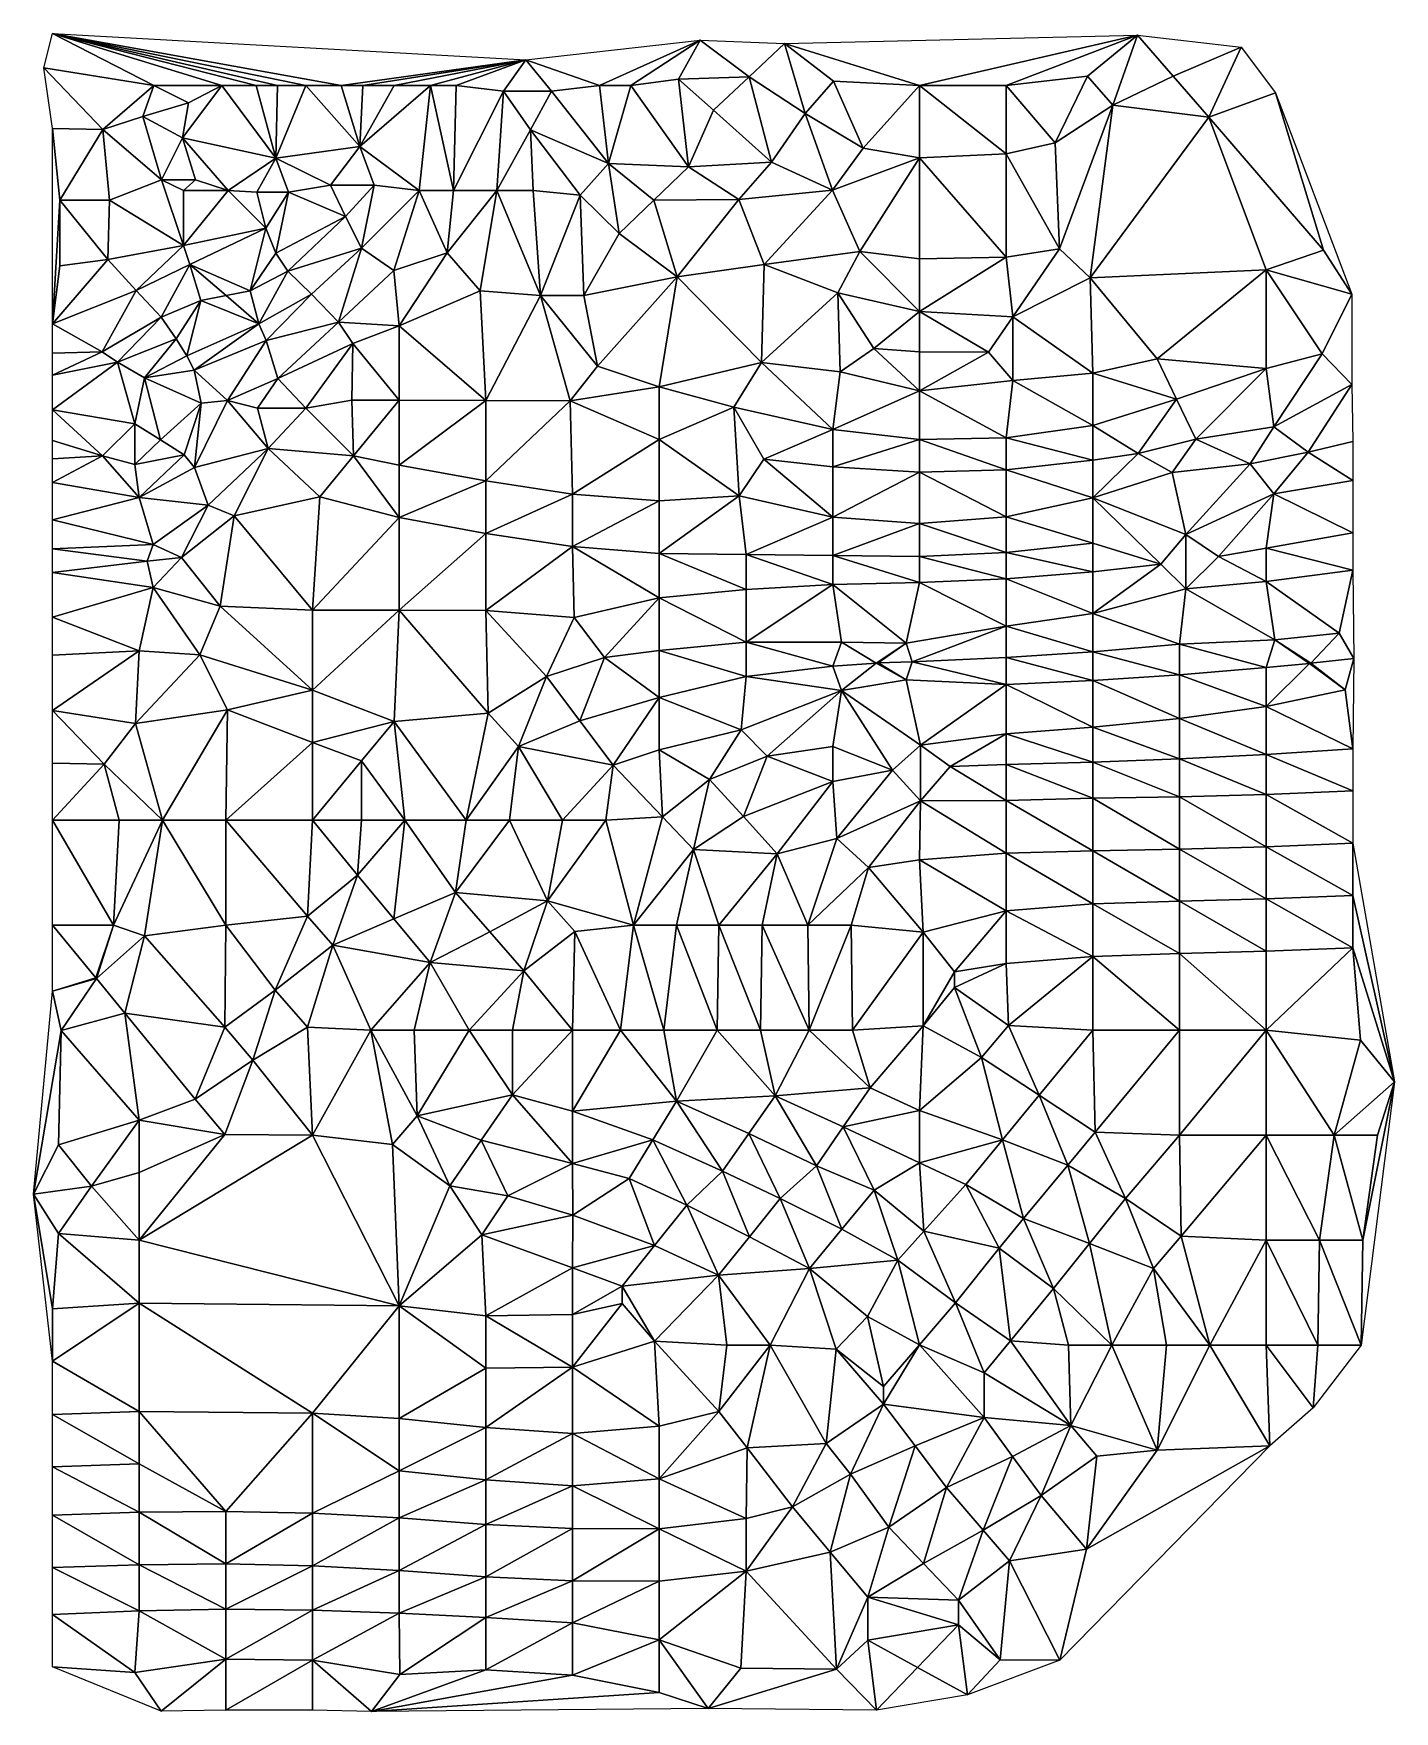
# Model space of a CAD drawing. Header units: metres. Extents: x 247440 to 247899, y 6708794 to 6709359.
import ezdxf

# ---------------------------------------------------------------- set-up
doc = ezdxf.new("R2010")
doc.units = ezdxf.units.M

msp = doc.modelspace()

# ---------------------------------------------------------------- linework, layer by layer
for points in [[(247480.51, 6709341.82, 10.35), (247443.4, 6709347.79, 9.1), (247446.32, 6709359.36, 10.33)], [(247503.45, 6709341.89, 14.37), (247480.51, 6709341.82, 10.35), (247446.32, 6709359.36, 10.33)], [(247515.03, 6709341.88, 16.64), (247503.45, 6709341.89, 14.37), (247446.32, 6709359.36, 10.33)], [(247531.79, 6709341.88, 20.09), (247522.19, 6709341.88, 18.07), (247446.32, 6709359.36, 10.33)], [(247522.19, 6709341.88, 18.07), (247515.03, 6709341.88, 16.64), (247446.32, 6709359.36, 10.33)], [(247605.84, 6709350.47, 33.16), (247543.64, 6709341.88, 22.48), (247446.32, 6709359.36, 10.33)], [(247543.64, 6709341.88, 22.48), (247531.79, 6709341.88, 20.09), (247446.32, 6709359.36, 10.33)], [(247664.68, 6709357.16, 41.53), (247630.75, 6709341.88, 36.6), (247605.84, 6709350.47, 33.16)], [(247664.68, 6709357.16, 41.53), (247641.26, 6709341.88, 38.03), (247630.75, 6709341.88, 36.6)], [(247664.68, 6709357.16, 41.53), (247657.3, 6709343.96, 40.19), (247641.26, 6709341.88, 38.03)], [(247681.12, 6709344.77, 42.93), (247657.3, 6709343.96, 40.19), (247664.68, 6709357.16, 41.53)], [(247693.11, 6709356.01, 44.41), (247681.12, 6709344.77, 42.93), (247664.68, 6709357.16, 41.53)], [(247812.1, 6709358.86, 44.28), (247738.54, 6709341.86, 46.41), (247693.11, 6709356.01, 44.41)], [(247812.1, 6709358.86, 44.28), (247767.78, 6709341.86, 46.17), (247738.54, 6709341.86, 46.41)], [(247812.1, 6709358.86, 44.28), (247795.22, 6709344.98, 44.92), (247767.78, 6709341.86, 46.17)], [(247812.1, 6709358.86, 44.28), (247803.78, 6709335.25, 43.81), (247795.22, 6709344.98, 44.92)], [(247812.1, 6709358.86, 44.28), (247824.1, 6709345.01, 42.68), (247803.78, 6709335.25, 43.81)], [(247847.04, 6709354.75, 41.62), (247824.1, 6709345.01, 42.68), (247812.1, 6709358.86, 44.28)], [(247693.11, 6709356.01, 44.41), (247700.04, 6709332.4, 43.99), (247681.12, 6709344.77, 42.93)], [(247709.59, 6709343.26, 45.26), (247700.04, 6709332.4, 43.99), (247693.11, 6709356.01, 44.41)], [(247738.54, 6709341.86, 46.41), (247709.59, 6709343.26, 45.26), (247693.11, 6709356.01, 44.41)], [(247847.04, 6709354.75, 41.62), (247836.11, 6709331.15, 41.03), (247824.1, 6709345.01, 42.68)], [(247847.04, 6709354.75, 41.62), (247858.53, 6709339.42, 40), (247836.11, 6709331.15, 41.03)], [(247463.29, 6709327.01, 7.36), (247446.32, 6709327.36, 7.08), (247443.4, 6709347.79, 9.1)], [(247480.51, 6709341.82, 10.35), (247463.29, 6709327.01, 7.36), (247443.4, 6709347.79, 9.1)], [(247605.84, 6709350.47, 33.16), (247551, 6709341.88, 23.89), (247543.64, 6709341.88, 22.48)], [(247605.84, 6709350.47, 33.16), (247561.47, 6709341.88, 25.79), (247551, 6709341.88, 23.89)], [(247605.84, 6709350.47, 33.16), (247573.71, 6709341.88, 27.89), (247561.47, 6709341.88, 25.79)], [(247605.84, 6709350.47, 33.16), (247582.44, 6709341.88, 29.33), (247573.71, 6709341.88, 27.89)], [(247605.84, 6709350.47, 33.16), (247598.32, 6709339.96, 31.8), (247582.44, 6709341.88, 29.33)], [(247614.54, 6709339.96, 34.23), (247598.32, 6709339.96, 31.8), (247605.84, 6709350.47, 33.16)], [(247630.75, 6709341.88, 36.6), (247614.54, 6709339.96, 34.23), (247605.84, 6709350.47, 33.16)], [(247480.51, 6709341.82, 10.35), (247476.81, 6709331.43, 9.01), (247463.29, 6709327.01, 7.36)], [(247492.21, 6709336.01, 11.68), (247476.81, 6709331.43, 9.01), (247480.51, 6709341.82, 10.35)], [(247503.45, 6709341.89, 14.37), (247492.21, 6709336.01, 11.68), (247480.51, 6709341.82, 10.35)], [(247521.6, 6709317.32, 18.34), (247490.19, 6709324.18, 10.49), (247503.45, 6709341.89, 14.37)], [(247503.45, 6709341.89, 14.37), (247490.19, 6709324.18, 10.49), (247492.21, 6709336.01, 11.68)], [(247521.6, 6709317.32, 18.34), (247503.45, 6709341.89, 14.37), (247515.03, 6709341.88, 16.64)], [(247522.19, 6709341.88, 18.07), (247521.6, 6709317.32, 18.34), (247515.03, 6709341.88, 16.64)], [(247549.99, 6709321.24, 24.3), (247521.6, 6709317.32, 18.34), (247531.79, 6709341.88, 20.09)], [(247531.79, 6709341.88, 20.09), (247521.6, 6709317.32, 18.34), (247522.19, 6709341.88, 18.07)], [(247549.99, 6709321.24, 24.3), (247531.79, 6709341.88, 20.09), (247543.64, 6709341.88, 22.48)], [(247551, 6709341.88, 23.89), (247549.99, 6709321.24, 24.3), (247543.64, 6709341.88, 22.48)], [(247561.47, 6709341.88, 25.79), (247549.99, 6709321.24, 24.3), (247551, 6709341.88, 23.89)], [(247573.71, 6709341.88, 27.89), (247549.99, 6709321.24, 24.3), (247561.47, 6709341.88, 25.79)], [(247573.71, 6709341.88, 27.89), (247569.91, 6709306.46, 28.04), (247549.99, 6709321.24, 24.3)], [(247581.54, 6709306.47, 29.53), (247569.91, 6709306.46, 28.04), (247573.71, 6709341.88, 27.89)], [(247582.44, 6709341.88, 29.33), (247581.54, 6709306.47, 29.53), (247573.71, 6709341.88, 27.89)], [(247598.32, 6709339.96, 31.8), (247581.54, 6709306.47, 29.53), (247582.44, 6709341.88, 29.33)], [(247630.75, 6709341.88, 36.6), (247633.77, 6709315.59, 36.15), (247614.54, 6709339.96, 34.23)], [(247641.26, 6709341.88, 38.03), (247633.77, 6709315.59, 36.15), (247630.75, 6709341.88, 36.6)], [(247660.71, 6709314.43, 39.27), (247633.77, 6709315.59, 36.15), (247641.26, 6709341.88, 38.03)], [(247657.3, 6709343.96, 40.19), (247660.71, 6709314.43, 39.27), (247641.26, 6709341.88, 38.03)], [(247681.12, 6709344.77, 42.93), (247669.15, 6709333.56, 41.12), (247657.3, 6709343.96, 40.19)], [(247669.15, 6709333.56, 41.12), (247660.71, 6709314.43, 39.27), (247657.3, 6709343.96, 40.19)], [(247681.12, 6709344.77, 42.93), (247688.63, 6709315.94, 42.13), (247669.15, 6709333.56, 41.12)], [(247700.04, 6709332.4, 43.99), (247688.63, 6709315.94, 42.13), (247681.12, 6709344.77, 42.93)], [(247709.59, 6709343.26, 45.26), (247719.53, 6709320.71, 44.57), (247700.04, 6709332.4, 43.99)], [(247738.54, 6709341.86, 46.41), (247719.53, 6709320.71, 44.57), (247709.59, 6709343.26, 45.26)], [(247738.54, 6709341.86, 46.41), (247738.54, 6709317.45, 45.02), (247719.53, 6709320.71, 44.57)], [(247767.78, 6709341.86, 46.17), (247767.78, 6709318.77, 44.88), (247738.54, 6709341.86, 46.41)], [(247767.78, 6709318.77, 44.88), (247738.54, 6709317.45, 45.02), (247738.54, 6709341.86, 46.41)], [(247795.22, 6709344.98, 44.92), (247784.29, 6709322.46, 44.38), (247767.78, 6709341.86, 46.17)], [(247784.29, 6709322.46, 44.38), (247767.78, 6709318.77, 44.88), (247767.78, 6709341.86, 46.17)], [(247795.22, 6709344.98, 44.92), (247803.78, 6709335.25, 43.81), (247784.29, 6709322.46, 44.38)], [(247824.1, 6709345.01, 42.68), (247836.11, 6709331.15, 41.03), (247803.78, 6709335.25, 43.81)], [(247492.21, 6709336.01, 11.68), (247490.16, 6709324.22, 10.49), (247476.81, 6709331.43, 9.01)], [(247492.21, 6709336.01, 11.68), (247490.19, 6709324.18, 10.49), (247490.16, 6709324.22, 10.49)], [(247598.32, 6709339.96, 31.8), (247596.15, 6709306.47, 31.33), (247581.54, 6709306.47, 29.53)], [(247607.41, 6709326.87, 32.94), (247596.15, 6709306.47, 31.33), (247598.32, 6709339.96, 31.8)], [(247614.54, 6709339.96, 34.23), (247607.41, 6709326.87, 32.94), (247598.32, 6709339.96, 31.8)], [(247614.54, 6709339.96, 34.23), (247633.77, 6709315.59, 36.15), (247607.41, 6709326.87, 32.94)], [(247784.29, 6709322.46, 44.38), (247803.78, 6709335.25, 43.81), (247785.78, 6709286.79, 41.65)], [(247803.78, 6709335.25, 43.81), (247796.12, 6709276.98, 40.27), (247785.78, 6709286.79, 41.65)], [(247836.11, 6709331.15, 41.03), (247796.12, 6709276.98, 40.27), (247803.78, 6709335.25, 43.81)], [(247858.53, 6709339.42, 40), (247874.74, 6709286.37, 35.98), (247836.11, 6709331.15, 41.03)], [(247858.53, 6709339.42, 40), (247884.27, 6709271.43, 34.41), (247874.74, 6709286.37, 35.98)], [(247476.81, 6709331.43, 9.01), (247483.14, 6709310.02, 8.74), (247463.29, 6709327.01, 7.36)], [(247490.16, 6709324.22, 10.49), (247483.14, 6709310.02, 8.74), (247476.81, 6709331.43, 9.01)], [(247669.15, 6709333.56, 41.12), (247688.63, 6709315.94, 42.13), (247660.71, 6709314.43, 39.27)], [(247700.04, 6709332.4, 43.99), (247709.22, 6709306.5, 43.1), (247688.63, 6709315.94, 42.13)], [(247719.53, 6709320.71, 44.57), (247709.22, 6709306.5, 43.1), (247700.04, 6709332.4, 43.99)], [(247836.11, 6709331.15, 41.03), (247855.44, 6709279.72, 36.54), (247796.12, 6709276.98, 40.27)], [(247836.11, 6709331.15, 41.03), (247874.74, 6709286.37, 35.98), (247855.44, 6709279.72, 36.54)], [(247446.32, 6709327.36, 7.08), (247448.86, 6709303.17, 5.18), (247446.32, 6709261.43, 8.15)], [(247463.29, 6709327.01, 7.36), (247448.86, 6709303.17, 5.18), (247446.32, 6709327.36, 7.08)], [(247463.29, 6709327.01, 7.36), (247465.58, 6709303.17, 5.84), (247448.86, 6709303.17, 5.18)], [(247463.29, 6709327.01, 7.36), (247483.14, 6709310.02, 8.74), (247465.58, 6709303.17, 5.84)], [(247490.16, 6709324.22, 10.49), (247490.19, 6709324.18, 10.49), (247483.14, 6709310.02, 8.74)], [(247494.58, 6709310.01, 11.22), (247483.14, 6709310.02, 8.74), (247490.19, 6709324.18, 10.49)], [(247505.6, 6709306.47, 14.46), (247494.58, 6709310.01, 11.22), (247490.19, 6709324.18, 10.49)], [(247521.6, 6709317.32, 18.34), (247505.6, 6709306.47, 14.46), (247490.19, 6709324.18, 10.49)], [(247607.41, 6709326.87, 32.94), (247608.4, 6709306.48, 32.81), (247596.15, 6709306.47, 31.33)], [(247633.77, 6709315.59, 36.15), (247624.16, 6709304.86, 34.67), (247607.41, 6709326.87, 32.94)], [(247624.16, 6709304.86, 34.67), (247608.4, 6709306.48, 32.81), (247607.41, 6709326.87, 32.94)], [(247549.99, 6709321.24, 24.3), (247540.05, 6709308.23, 23.07), (247521.6, 6709317.32, 18.34)], [(247554.81, 6709308.23, 25.84), (247540.05, 6709308.23, 23.07), (247549.99, 6709321.24, 24.3)], [(247569.91, 6709306.46, 28.04), (247554.81, 6709308.23, 25.84), (247549.99, 6709321.24, 24.3)], [(247738.54, 6709317.45, 45.02), (247709.22, 6709306.5, 43.1), (247719.53, 6709320.71, 44.57)], [(247767.78, 6709318.77, 44.88), (247767.77, 6709284.01, 42.13), (247738.54, 6709317.45, 45.02)], [(247785.78, 6709286.79, 41.65), (247767.77, 6709284.01, 42.13), (247767.78, 6709318.77, 44.88)], [(247784.29, 6709322.46, 44.38), (247785.78, 6709286.79, 41.65), (247767.78, 6709318.77, 44.88)], [(247521.6, 6709317.32, 18.34), (247515.22, 6709305.89, 17.26), (247505.6, 6709306.47, 14.46)], [(247525.94, 6709305.88, 20.08), (247515.22, 6709305.89, 17.26), (247521.6, 6709317.32, 18.34)], [(247540.05, 6709308.23, 23.07), (247525.94, 6709305.88, 20.08), (247521.6, 6709317.32, 18.34)], [(247637.38, 6709291.99, 35.7), (247624.16, 6709304.86, 34.67), (247633.77, 6709315.59, 36.15)], [(247649.03, 6709303.2, 37.46), (247637.38, 6709291.99, 35.7), (247633.77, 6709315.59, 36.15)], [(247660.71, 6709314.43, 39.27), (247649.03, 6709303.2, 37.46), (247633.77, 6709315.59, 36.15)], [(247677.7, 6709303.37, 40.39), (247649.03, 6709303.2, 37.46), (247660.71, 6709314.43, 39.27)], [(247688.63, 6709315.94, 42.13), (247677.7, 6709303.37, 40.39), (247660.71, 6709314.43, 39.27)], [(247709.22, 6709306.5, 43.1), (247677.7, 6709303.37, 40.39), (247688.63, 6709315.94, 42.13)], [(247738.54, 6709317.45, 45.02), (247718.42, 6709285.91, 41.79), (247709.22, 6709306.5, 43.1)], [(247738.54, 6709317.45, 45.02), (247738.54, 6709283.35, 42.22), (247718.42, 6709285.91, 41.79)], [(247738.54, 6709317.45, 45.02), (247767.77, 6709284.01, 42.13), (247738.54, 6709283.35, 42.22)], [(247490.47, 6709287.86, 10.38), (247465.58, 6709303.17, 5.84), (247483.14, 6709310.02, 8.74)], [(247490.49, 6709306.47, 10.08), (247490.47, 6709287.86, 10.38), (247483.14, 6709310.02, 8.74)], [(247494.58, 6709310.01, 11.22), (247490.49, 6709306.47, 10.08), (247483.14, 6709310.02, 8.74)], [(247505.6, 6709306.47, 14.46), (247490.47, 6709287.86, 10.38), (247490.49, 6709306.47, 10.08)], [(247518.21, 6709293.71, 19.28), (247490.47, 6709287.86, 10.38), (247505.6, 6709306.47, 14.46)], [(247505.6, 6709306.47, 14.46), (247490.49, 6709306.47, 10.08), (247494.58, 6709310.01, 11.22)], [(247518.21, 6709293.71, 19.28), (247505.6, 6709306.47, 14.46), (247515.22, 6709305.89, 17.26)], [(247545.14, 6709297.63, 25.18), (247525.94, 6709305.88, 20.08), (247540.05, 6709308.23, 23.07)], [(247554.81, 6709308.23, 25.84), (247545.14, 6709297.63, 25.18), (247540.05, 6709308.23, 23.07)], [(247554.81, 6709308.23, 25.84), (247550.49, 6709286.98, 27.16), (247545.14, 6709297.63, 25.18)], [(247569.91, 6709306.46, 28.04), (247550.49, 6709286.98, 27.16), (247554.81, 6709308.23, 25.84)], [(247569.91, 6709306.46, 28.04), (247561.42, 6709279.44, 28.98), (247550.49, 6709286.98, 27.16)], [(247569.91, 6709306.46, 28.04), (247579.37, 6709285.38, 30.01), (247561.42, 6709279.44, 28.98)], [(247581.54, 6709306.47, 29.53), (247579.37, 6709285.38, 30.01), (247569.91, 6709306.46, 28.04)], [(247596.15, 6709306.47, 31.33), (247579.37, 6709285.38, 30.01), (247581.54, 6709306.47, 29.53)], [(247596.15, 6709306.47, 31.33), (247590.44, 6709272.58, 31.31), (247579.37, 6709285.38, 30.01)], [(247610.79, 6709271.07, 32.8), (247590.44, 6709272.58, 31.31), (247596.15, 6709306.47, 31.33)], [(247608.4, 6709306.48, 32.81), (247610.79, 6709271.07, 32.8), (247596.15, 6709306.47, 31.33)], [(247624.16, 6709304.86, 34.67), (247610.79, 6709271.07, 32.8), (247608.4, 6709306.48, 32.81)], [(247709.22, 6709306.5, 43.1), (247686.27, 6709281.48, 39.43), (247677.7, 6709303.37, 40.39)], [(247709.22, 6709306.5, 43.1), (247718.42, 6709285.91, 41.79), (247686.27, 6709281.48, 39.43)], [(247448.86, 6709303.17, 5.18), (247448.86, 6709281, 5.52), (247446.32, 6709261.43, 8.15)], [(247448.86, 6709303.17, 5.18), (247464.95, 6709283.19, 5.94), (247448.86, 6709281, 5.52)], [(247465.58, 6709303.17, 5.84), (247464.95, 6709283.19, 5.94), (247448.86, 6709303.17, 5.18)], [(247490.47, 6709287.86, 10.38), (247464.95, 6709283.19, 5.94), (247465.58, 6709303.17, 5.84)], [(247525.94, 6709305.88, 20.08), (247518.21, 6709293.71, 19.28), (247515.22, 6709305.89, 17.26)], [(247525.94, 6709305.88, 20.08), (247521.58, 6709285.36, 21.2), (247518.21, 6709293.71, 19.28)], [(247545.14, 6709297.63, 25.18), (247521.58, 6709285.36, 21.2), (247525.94, 6709305.88, 20.08)], [(247624.16, 6709304.86, 34.67), (247625.4, 6709271.07, 33.93), (247610.79, 6709271.07, 32.8)], [(247637.38, 6709291.99, 35.7), (247625.4, 6709271.07, 33.93), (247624.16, 6709304.86, 34.67)], [(247649.03, 6709303.2, 37.46), (247656.85, 6709277.31, 36.8), (247637.38, 6709291.99, 35.7)], [(247677.7, 6709303.37, 40.39), (247656.85, 6709277.31, 36.8), (247649.03, 6709303.2, 37.46)], [(247677.7, 6709303.37, 40.39), (247686.27, 6709281.48, 39.43), (247656.85, 6709277.31, 36.8)], [(247545.14, 6709297.63, 25.18), (247525.68, 6709279.22, 23.31), (247521.58, 6709285.36, 21.2)], [(247550.49, 6709286.98, 27.16), (247525.68, 6709279.22, 23.31), (247545.14, 6709297.63, 25.18)], [(247518.21, 6709293.71, 19.28), (247492.69, 6709281.53, 11.72), (247490.47, 6709287.86, 10.38)], [(247518.21, 6709293.71, 19.28), (247512.97, 6709272.55, 20.2), (247492.69, 6709281.53, 11.72)], [(247518.21, 6709293.71, 19.28), (247521.58, 6709285.36, 21.2), (247512.97, 6709272.55, 20.2)], [(247637.38, 6709291.99, 35.7), (247656.85, 6709277.31, 36.8), (247625.4, 6709271.07, 33.93)], [(247490.47, 6709287.86, 10.38), (247474.52, 6709272.74, 8.24), (247464.95, 6709283.19, 5.94)], [(247492.69, 6709281.53, 11.72), (247474.52, 6709272.74, 8.24), (247490.47, 6709287.86, 10.38)], [(247525.68, 6709279.22, 23.31), (247512.97, 6709272.55, 20.2), (247521.58, 6709285.36, 21.2)], [(247550.49, 6709286.98, 27.16), (247533.6, 6709271.48, 26.56), (247525.68, 6709279.22, 23.31)], [(247542.76, 6709261.98, 29.11), (247533.6, 6709271.48, 26.56), (247550.49, 6709286.98, 27.16)], [(247561.42, 6709279.44, 28.98), (247542.76, 6709261.98, 29.11), (247550.49, 6709286.98, 27.16)], [(247579.37, 6709285.38, 30.01), (247563.21, 6709260.75, 30.56), (247561.42, 6709279.44, 28.98)], [(247590.44, 6709272.58, 31.31), (247563.21, 6709260.75, 30.56), (247579.37, 6709285.38, 30.01)], [(247718.42, 6709285.91, 41.79), (247711.07, 6709271.88, 40.15), (247686.27, 6709281.48, 39.43)], [(247738.54, 6709265.65, 40.41), (247711.07, 6709271.88, 40.15), (247718.42, 6709285.91, 41.79)], [(247738.54, 6709283.35, 42.22), (247738.54, 6709265.65, 40.41), (247718.42, 6709285.91, 41.79)], [(247767.77, 6709284.01, 42.13), (247738.54, 6709265.65, 40.41), (247738.54, 6709283.35, 42.22)], [(247767.77, 6709284.01, 42.13), (247770.03, 6709263.86, 40.08), (247738.54, 6709265.65, 40.41)], [(247785.78, 6709286.79, 41.65), (247770.03, 6709263.86, 40.08), (247767.77, 6709284.01, 42.13)], [(247785.78, 6709286.79, 41.65), (247796.12, 6709276.98, 40.27), (247770.03, 6709263.86, 40.08)], [(247874.74, 6709286.37, 35.98), (247884.27, 6709271.43, 34.41), (247855.44, 6709279.72, 36.54)], [(247464.95, 6709283.19, 5.94), (247446.32, 6709261.43, 8.15), (247448.86, 6709281, 5.52)], [(247474.52, 6709272.74, 8.24), (247446.32, 6709261.43, 8.15), (247464.95, 6709283.19, 5.94)], [(247492.69, 6709281.53, 11.72), (247482.97, 6709263.77, 11.36), (247474.52, 6709272.74, 8.24)], [(247496.39, 6709269.3, 14.22), (247482.97, 6709263.77, 11.36), (247492.69, 6709281.53, 11.72)], [(247512.97, 6709272.55, 20.2), (247504.86, 6709271.02, 17.25), (247492.69, 6709281.53, 11.72)], [(247504.86, 6709271.02, 17.25), (247496.39, 6709269.3, 14.22), (247492.69, 6709281.53, 11.72)], [(247525.68, 6709279.22, 23.31), (247515.89, 6709261.5, 23.18), (247512.97, 6709272.55, 20.2)], [(247533.6, 6709271.48, 26.56), (247515.89, 6709261.5, 23.18), (247525.68, 6709279.22, 23.31)], [(247563.21, 6709260.75, 30.56), (247542.76, 6709261.98, 29.11), (247561.42, 6709279.44, 28.98)], [(247686.27, 6709281.48, 39.43), (247685.36, 6709248.46, 36.4), (247656.85, 6709277.31, 36.8)], [(247711.07, 6709271.88, 40.15), (247685.36, 6709248.46, 36.4), (247686.27, 6709281.48, 39.43)], [(247796.12, 6709276.98, 40.27), (247855.44, 6709279.72, 36.54), (247818.62, 6709249.64, 36.27)], [(247855.44, 6709279.72, 36.54), (247855.44, 6709246.46, 33.73), (247818.62, 6709249.64, 36.27)], [(247874.32, 6709251.39, 33.19), (247855.44, 6709246.46, 33.73), (247855.44, 6709279.72, 36.54)], [(247884.27, 6709271.43, 34.41), (247874.32, 6709251.39, 33.19), (247855.44, 6709279.72, 36.54)], [(247474.52, 6709272.74, 8.24), (247463.05, 6709252, 10.11), (247446.32, 6709261.43, 8.15)], [(247482.97, 6709263.77, 11.36), (247463.05, 6709252, 10.11), (247474.52, 6709272.74, 8.24)], [(247515.89, 6709261.5, 23.18), (247504.86, 6709271.02, 17.25), (247512.97, 6709272.55, 20.2)], [(247590.44, 6709272.58, 31.31), (247592.43, 6709235.67, 31.69), (247563.21, 6709260.75, 30.56)], [(247610.79, 6709271.07, 32.8), (247592.43, 6709235.67, 31.69), (247590.44, 6709272.58, 31.31)], [(247656.85, 6709277.31, 36.8), (247630.09, 6709247.23, 33.37), (247625.4, 6709271.07, 33.93)], [(247656.85, 6709277.31, 36.8), (247650.87, 6709240.21, 34.02), (247630.09, 6709247.23, 33.37)], [(247685.36, 6709248.46, 36.4), (247650.87, 6709240.21, 34.02), (247656.85, 6709277.31, 36.8)], [(247796.12, 6709276.98, 40.27), (247797, 6709244.89, 36.95), (247770.03, 6709263.86, 40.08)], [(247796.12, 6709276.98, 40.27), (247818.62, 6709249.64, 36.27), (247797, 6709244.89, 36.95)], [(247496.39, 6709269.3, 14.22), (247488.06, 6709256.44, 13.61), (247482.97, 6709263.77, 11.36)], [(247496.39, 6709269.3, 14.22), (247491.58, 6709250.71, 15.53), (247488.06, 6709256.44, 13.61)], [(247515.89, 6709261.5, 23.18), (247491.58, 6709250.71, 15.53), (247496.39, 6709269.3, 14.22)], [(247515.89, 6709261.5, 23.18), (247496.39, 6709269.3, 14.22), (247504.86, 6709271.02, 17.25)], [(247533.6, 6709271.48, 26.56), (247518.32, 6709255.82, 24.94), (247515.89, 6709261.5, 23.18)], [(247542.76, 6709261.98, 29.11), (247518.32, 6709255.82, 24.94), (247533.6, 6709271.48, 26.56)], [(247610.79, 6709271.07, 32.8), (247620.86, 6709235.52, 32.55), (247592.43, 6709235.67, 31.69)], [(247625.4, 6709271.07, 33.93), (247630.09, 6709247.23, 33.37), (247610.79, 6709271.07, 32.8)], [(247630.09, 6709247.23, 33.37), (247620.86, 6709235.52, 32.55), (247610.79, 6709271.07, 32.8)], [(247711.07, 6709271.88, 40.15), (247711.81, 6709245.3, 37.36), (247685.36, 6709248.46, 36.4)], [(247711.07, 6709271.88, 40.15), (247723.21, 6709253.11, 38.65), (247711.81, 6709245.3, 37.36)], [(247738.54, 6709265.65, 40.41), (247723.21, 6709253.11, 38.65), (247711.07, 6709271.88, 40.15)], [(247884.27, 6709271.43, 34.41), (247884.3, 6709241.05, 31.74), (247874.32, 6709251.39, 33.19)], [(247463.05, 6709252, 10.11), (247446.32, 6709251.6, 9.71), (247446.32, 6709261.43, 8.15)], [(247482.97, 6709263.77, 11.36), (247468.29, 6709248.53, 11.62), (247463.05, 6709252, 10.11)], [(247488.06, 6709256.44, 13.61), (247468.29, 6709248.53, 11.62), (247482.97, 6709263.77, 11.36)], [(247515.89, 6709261.5, 23.18), (247494.05, 6709245.85, 17.46), (247491.58, 6709250.71, 15.53)], [(247518.32, 6709255.82, 24.94), (247494.05, 6709245.85, 17.46), (247515.89, 6709261.5, 23.18)], [(247542.76, 6709261.98, 29.11), (247522.28, 6709243.01, 27.17), (247518.32, 6709255.82, 24.94)], [(247547.61, 6709254.8, 30.34), (247522.28, 6709243.01, 27.17), (247542.76, 6709261.98, 29.11)], [(247563.21, 6709260.75, 30.56), (247547.61, 6709254.8, 30.34), (247542.76, 6709261.98, 29.11)], [(247738.54, 6709265.65, 40.41), (247738.54, 6709252.07, 38.95), (247723.21, 6709253.11, 38.65)], [(247761.79, 6709251.91, 38.9), (247738.54, 6709252.07, 38.95), (247738.54, 6709265.65, 40.41)], [(247770.03, 6709263.86, 40.08), (247761.79, 6709251.91, 38.9), (247738.54, 6709265.65, 40.41)], [(247770.03, 6709263.86, 40.08), (247770.03, 6709242.39, 37.68), (247761.79, 6709251.91, 38.9)], [(247797, 6709244.89, 36.95), (247770.03, 6709242.39, 37.68), (247770.03, 6709263.86, 40.08)], [(247488.06, 6709256.44, 13.61), (247477.33, 6709243.29, 13.92), (247468.29, 6709248.53, 11.62)], [(247491.58, 6709250.71, 15.53), (247477.33, 6709243.29, 13.92), (247488.06, 6709256.44, 13.61)], [(247518.32, 6709255.82, 24.94), (247505.31, 6709235.66, 23.1), (247494.05, 6709245.85, 17.46)], [(247522.28, 6709243.01, 27.17), (247505.31, 6709235.66, 23.1), (247518.32, 6709255.82, 24.94)], [(247563.21, 6709260.75, 30.56), (247563.19, 6709235.68, 31.34), (247547.61, 6709254.8, 30.34)], [(247592.43, 6709235.67, 31.69), (247563.19, 6709235.68, 31.34), (247563.21, 6709260.75, 30.56)], [(247446.32, 6709244.17, 11.57), (247446.32, 6709251.6, 9.71), (247463.05, 6709252, 10.11)], [(247468.29, 6709248.53, 11.62), (247446.32, 6709244.17, 11.57), (247463.05, 6709252, 10.11)], [(247494.05, 6709245.85, 17.46), (247477.33, 6709243.29, 13.92), (247491.58, 6709250.71, 15.53)], [(247547.61, 6709254.8, 30.34), (247531.72, 6709233, 29.46), (247522.28, 6709243.01, 27.17)], [(247547.61, 6709254.8, 30.34), (247547.27, 6709235.68, 30.9), (247531.72, 6709233, 29.46)], [(247563.19, 6709235.68, 31.34), (247547.27, 6709235.68, 30.9), (247547.61, 6709254.8, 30.34)], [(247723.21, 6709253.11, 38.65), (247738.54, 6709238.92, 37.41), (247711.81, 6709245.3, 37.36)], [(247738.54, 6709252.07, 38.95), (247738.54, 6709238.92, 37.41), (247723.21, 6709253.11, 38.65)], [(247761.79, 6709251.91, 38.9), (247738.54, 6709238.92, 37.41), (247738.54, 6709252.07, 38.95)], [(247761.79, 6709251.91, 38.9), (247770.03, 6709242.39, 37.68), (247738.54, 6709238.92, 37.41)], [(247818.62, 6709249.64, 36.27), (247825.19, 6709236.07, 34.5), (247797, 6709244.89, 36.95)], [(247855.44, 6709246.46, 33.73), (247825.19, 6709236.07, 34.5), (247818.62, 6709249.64, 36.27)], [(247874.32, 6709251.39, 33.19), (247858.05, 6709226.76, 31.62), (247855.44, 6709246.46, 33.73)], [(247874.32, 6709251.39, 33.19), (247884.3, 6709241.05, 31.74), (247858.05, 6709226.76, 31.62)], [(247468.29, 6709248.53, 11.62), (247446.32, 6709232.42, 14.46), (247446.32, 6709244.17, 11.57)], [(247474.14, 6709227.74, 16.96), (247446.32, 6709232.42, 14.46), (247468.29, 6709248.53, 11.62)], [(247474.14, 6709227.74, 16.96), (247468.29, 6709248.53, 11.62), (247477.33, 6709243.29, 13.92)], [(247496.49, 6709234.77, 20.34), (247477.33, 6709243.29, 13.92), (247494.05, 6709245.85, 17.46)], [(247505.31, 6709235.66, 23.1), (247496.49, 6709234.77, 20.34), (247494.05, 6709245.85, 17.46)], [(247650.87, 6709240.21, 34.02), (247620.86, 6709235.52, 32.55), (247630.09, 6709247.23, 33.37)], [(247685.36, 6709248.46, 36.4), (247675.96, 6709233.42, 34.58), (247650.87, 6709240.21, 34.02)], [(247709.32, 6709225.79, 35.07), (247675.96, 6709233.42, 34.58), (247685.36, 6709248.46, 36.4)], [(247711.81, 6709245.3, 37.36), (247709.32, 6709225.79, 35.07), (247685.36, 6709248.46, 36.4)], [(247738.54, 6709238.92, 37.41), (247709.32, 6709225.79, 35.07), (247711.81, 6709245.3, 37.36)], [(247797, 6709244.89, 36.95), (247797, 6709227.19, 34.89), (247770.03, 6709242.39, 37.68)], [(247825.19, 6709236.07, 34.5), (247797, 6709227.19, 34.89), (247797, 6709244.89, 36.95)], [(247855.44, 6709246.46, 33.73), (247831.74, 6709222.53, 32.56), (247825.19, 6709236.07, 34.5)], [(247855.44, 6709246.46, 33.73), (247858.05, 6709226.76, 31.62), (247831.74, 6709222.53, 32.56)], [(247482.73, 6709222.37, 19.47), (247474.14, 6709227.74, 16.96), (247477.33, 6709243.29, 13.92)], [(247496.49, 6709234.77, 20.34), (247482.73, 6709222.37, 19.47), (247477.33, 6709243.29, 13.92)], [(247522.28, 6709243.01, 27.17), (247515.43, 6709233.03, 26.39), (247505.31, 6709235.66, 23.1)], [(247531.72, 6709233, 29.46), (247515.43, 6709233.03, 26.39), (247522.28, 6709243.01, 27.17)], [(247650.87, 6709240.21, 34.02), (247650.87, 6709222.51, 32.84), (247620.86, 6709235.52, 32.55)], [(247675.96, 6709233.42, 34.58), (247650.87, 6709222.51, 32.84), (247650.87, 6709240.21, 34.02)], [(247738.54, 6709238.92, 37.41), (247738.54, 6709222.5, 35.46), (247709.32, 6709225.79, 35.07)], [(247770.03, 6709242.39, 37.68), (247767.77, 6709223.03, 35.37), (247738.54, 6709238.92, 37.41)], [(247767.77, 6709223.03, 35.37), (247738.54, 6709222.5, 35.46), (247738.54, 6709238.92, 37.41)], [(247797, 6709227.19, 34.89), (247767.77, 6709223.03, 35.37), (247770.03, 6709242.39, 37.68)], [(247884.3, 6709241.05, 31.74), (247869.53, 6709218.25, 30.15), (247858.05, 6709226.76, 31.62)], [(247884.3, 6709241.05, 31.74), (247884.66, 6709221.76, 29.8), (247869.53, 6709218.25, 30.15)], [(247496.49, 6709234.77, 20.34), (247490.73, 6709217.28, 21.61), (247482.73, 6709222.37, 19.47)], [(247496.49, 6709234.77, 20.34), (247494.22, 6709213.05, 22.96), (247490.73, 6709217.28, 21.61)], [(247505.31, 6709235.66, 23.1), (247494.22, 6709213.05, 22.96), (247496.49, 6709234.77, 20.34)], [(247519.03, 6709219.39, 27.44), (247494.22, 6709213.05, 22.96), (247505.31, 6709235.66, 23.1)], [(247519.03, 6709219.39, 27.44), (247505.31, 6709235.66, 23.1), (247515.43, 6709233.03, 26.39)], [(247531.72, 6709233, 29.46), (247519.03, 6709219.39, 27.44), (247515.43, 6709233.03, 26.39)], [(247531.72, 6709233, 29.46), (247547.85, 6709216.95, 30.25), (247519.03, 6709219.39, 27.44)], [(247547.27, 6709235.68, 30.9), (247547.85, 6709216.95, 30.25), (247531.72, 6709233, 29.46)], [(247563.19, 6709235.68, 31.34), (247547.85, 6709216.95, 30.25), (247547.27, 6709235.68, 30.9)], [(247563.19, 6709235.68, 31.34), (247563.2, 6709213.85, 30.49), (247547.85, 6709216.95, 30.25)], [(247592.43, 6709235.67, 31.69), (247563.2, 6709213.85, 30.49), (247563.19, 6709235.68, 31.34)], [(247592.43, 6709235.67, 31.69), (247592.43, 6709208.52, 30.67), (247563.2, 6709213.85, 30.49)], [(247620.86, 6709235.52, 32.55), (247592.43, 6709208.52, 30.67), (247592.43, 6709235.67, 31.69)], [(247620.86, 6709235.52, 32.55), (247621.65, 6709204.08, 31.05), (247592.43, 6709208.52, 30.67)], [(247650.87, 6709222.51, 32.84), (247621.65, 6709204.08, 31.05), (247620.86, 6709235.52, 32.55)], [(247675.96, 6709233.42, 34.58), (247677.82, 6709203.42, 31.88), (247650.87, 6709222.51, 32.84)], [(247675.96, 6709233.42, 34.58), (247686.05, 6709215.87, 33.22), (247677.82, 6709203.42, 31.88)], [(247709.32, 6709225.79, 35.07), (247686.05, 6709215.87, 33.22), (247675.96, 6709233.42, 34.58)], [(247825.19, 6709236.07, 34.5), (247812.26, 6709217.73, 33.03), (247797, 6709227.19, 34.89)], [(247825.19, 6709236.07, 34.5), (247831.74, 6709222.53, 32.56), (247812.26, 6709217.73, 33.03)], [(247474.14, 6709227.74, 16.96), (247463.2, 6709216.99, 18.67), (247446.32, 6709232.42, 14.46)], [(247446.32, 6709222.17, 16.87), (247446.32, 6709232.42, 14.46), (247463.2, 6709216.99, 18.67)], [(247474.14, 6709227.74, 16.96), (247474.05, 6709214.05, 20.12), (247463.2, 6709216.99, 18.67)], [(247482.73, 6709222.37, 19.47), (247474.05, 6709214.05, 20.12), (247474.14, 6709227.74, 16.96)], [(247797, 6709227.19, 34.89), (247797, 6709215.46, 33.44), (247767.77, 6709223.03, 35.37)], [(247797, 6709227.19, 34.89), (247812.26, 6709217.73, 33.03), (247797, 6709215.46, 33.44)], [(247446.32, 6709222.17, 16.87), (247463.2, 6709216.99, 18.67), (247446.32, 6709216, 18.3)], [(247482.73, 6709222.37, 19.47), (247490.73, 6709217.28, 21.61), (247474.05, 6709214.05, 20.12)], [(247650.87, 6709222.51, 32.84), (247650.88, 6709201.77, 31.43), (247621.65, 6709204.08, 31.05)], [(247677.82, 6709203.42, 31.88), (247650.88, 6709201.77, 31.43), (247650.87, 6709222.51, 32.84)], [(247709.32, 6709225.79, 35.07), (247709.32, 6709213.28, 33.63), (247686.05, 6709215.87, 33.22)], [(247738.54, 6709222.5, 35.46), (247709.32, 6709213.28, 33.63), (247709.32, 6709225.79, 35.07)], [(247738.54, 6709222.5, 35.46), (247738.54, 6709211.45, 34.05), (247709.32, 6709213.28, 33.63)], [(247767.77, 6709223.03, 35.37), (247767.77, 6709212.25, 33.95), (247738.54, 6709222.5, 35.46)], [(247738.54, 6709222.5, 35.46), (247767.77, 6709212.25, 33.95), (247738.54, 6709211.45, 34.05)], [(247797, 6709215.46, 33.44), (247767.77, 6709212.25, 33.95), (247767.77, 6709223.03, 35.37)], [(247831.74, 6709222.53, 32.56), (247823.69, 6709211.29, 31.64), (247812.26, 6709217.73, 33.03)], [(247831.74, 6709222.53, 32.56), (247850.05, 6709214.26, 30.65), (247823.69, 6709211.29, 31.64)], [(247858.05, 6709226.76, 31.62), (247850.05, 6709214.26, 30.65), (247831.74, 6709222.53, 32.56)], [(247858.05, 6709226.76, 31.62), (247869.53, 6709218.25, 30.15), (247850.05, 6709214.26, 30.65)], [(247884.66, 6709221.76, 29.8), (247884.66, 6709208.67, 28.41), (247869.53, 6709218.25, 30.15)], [(247475.59, 6709202.87, 22.86), (247446.32, 6709207.98, 20.22), (247463.2, 6709216.99, 18.67)], [(247463.2, 6709216.99, 18.67), (247446.32, 6709207.98, 20.22), (247446.32, 6709216, 18.3)], [(247475.59, 6709202.87, 22.86), (247463.2, 6709216.99, 18.67), (247474.05, 6709214.05, 20.12)], [(247490.73, 6709217.28, 21.61), (247475.59, 6709202.87, 22.86), (247474.05, 6709214.05, 20.12)], [(247494.22, 6709213.05, 22.96), (247475.59, 6709202.87, 22.86), (247490.73, 6709217.28, 21.61)], [(247519.03, 6709219.39, 27.44), (247498.79, 6709200.29, 25.39), (247494.22, 6709213.05, 22.96)], [(247519.03, 6709219.39, 27.44), (247507.59, 6709196.7, 26.55), (247498.79, 6709200.29, 25.39)], [(247519.03, 6709219.39, 27.44), (247536.4, 6709203.18, 28.82), (247507.59, 6709196.7, 26.55)], [(247519.03, 6709219.39, 27.44), (247547.85, 6709216.95, 30.25), (247536.4, 6709203.18, 28.82)], [(247563.21, 6709196.15, 29.37), (247536.4, 6709203.18, 28.82), (247547.85, 6709216.95, 30.25)], [(247563.2, 6709213.85, 30.49), (247563.21, 6709196.15, 29.37), (247547.85, 6709216.95, 30.25)], [(247686.05, 6709215.87, 33.22), (247709.32, 6709196.33, 31.65), (247677.82, 6709203.42, 31.88)], [(247709.32, 6709213.28, 33.63), (247709.32, 6709196.33, 31.65), (247686.05, 6709215.87, 33.22)], [(247812.26, 6709217.73, 33.03), (247823.69, 6709211.29, 31.64), (247797, 6709202.75, 31.71)], [(247812.26, 6709217.73, 33.03), (247797, 6709202.75, 31.71), (247797, 6709215.46, 33.44)], [(247869.53, 6709218.25, 30.15), (247858.05, 6709204.19, 29.12), (247850.05, 6709214.26, 30.65)], [(247869.53, 6709218.25, 30.15), (247884.66, 6709208.67, 28.41), (247858.05, 6709204.19, 29.12)], [(247498.79, 6709200.29, 25.39), (247475.59, 6709202.87, 22.86), (247494.22, 6709213.05, 22.96)], [(247592.43, 6709208.52, 30.67), (247563.21, 6709196.15, 29.37), (247563.2, 6709213.85, 30.49)], [(247738.54, 6709211.45, 34.05), (247709.32, 6709196.33, 31.65), (247709.32, 6709213.28, 33.63)], [(247738.54, 6709211.45, 34.05), (247738.55, 6709194.19, 31.78), (247709.32, 6709196.33, 31.65)], [(247767.77, 6709212.25, 33.95), (247767.77, 6709196.38, 31.74), (247738.54, 6709211.45, 34.05)], [(247738.54, 6709211.45, 34.05), (247767.77, 6709196.38, 31.74), (247738.55, 6709194.19, 31.78)], [(247797, 6709215.46, 33.44), (247797, 6709202.75, 31.71), (247767.77, 6709212.25, 33.95)], [(247797, 6709202.75, 31.71), (247767.77, 6709196.38, 31.74), (247767.77, 6709212.25, 33.95)], [(247823.69, 6709211.29, 31.64), (247828.28, 6709190.48, 28.74), (247797, 6709202.75, 31.71)], [(247850.05, 6709214.26, 30.65), (247828.28, 6709190.48, 28.74), (247823.69, 6709211.29, 31.64)], [(247850.05, 6709214.26, 30.65), (247858.05, 6709204.19, 29.12), (247828.28, 6709190.48, 28.74)], [(247475.59, 6709202.87, 22.86), (247446.32, 6709195.33, 23.07), (247446.32, 6709207.98, 20.22)], [(247592.43, 6709208.52, 30.67), (247592.43, 6709190.82, 29.81), (247563.21, 6709196.15, 29.37)], [(247621.65, 6709204.08, 31.05), (247592.43, 6709190.82, 29.81), (247592.43, 6709208.52, 30.67)], [(247884.66, 6709208.67, 28.41), (247884.66, 6709190.96, 26.45), (247858.05, 6709204.19, 29.12)], [(247480.25, 6709187.11, 26.46), (247446.32, 6709195.33, 23.07), (247475.59, 6709202.87, 22.86)], [(247498.79, 6709200.29, 25.39), (247480.25, 6709187.11, 26.46), (247475.59, 6709202.87, 22.86)], [(247489.84, 6709182.63, 27.38), (247480.25, 6709187.11, 26.46), (247498.79, 6709200.29, 25.39)], [(247507.59, 6709196.7, 26.55), (247489.84, 6709182.63, 27.38), (247498.79, 6709200.29, 25.39)], [(247536.4, 6709203.18, 28.82), (247533.98, 6709164.87, 28.35), (247507.59, 6709196.7, 26.55)], [(247563.21, 6709196.15, 29.37), (247533.98, 6709164.87, 28.35), (247536.4, 6709203.18, 28.82)], [(247621.65, 6709204.08, 31.05), (247621.65, 6709186.38, 30.04), (247592.43, 6709190.82, 29.81)], [(247650.88, 6709201.77, 31.43), (247621.65, 6709186.38, 30.04), (247621.65, 6709204.08, 31.05)], [(247650.88, 6709201.77, 31.43), (247650.88, 6709184.07, 30.15), (247621.65, 6709186.38, 30.04)], [(247677.82, 6709203.42, 31.88), (247680.1, 6709183.66, 30.06), (247650.88, 6709184.07, 30.15)], [(247677.82, 6709203.42, 31.88), (247650.88, 6709184.07, 30.15), (247650.88, 6709201.77, 31.43)], [(247709.32, 6709196.33, 31.65), (247680.1, 6709183.66, 30.06), (247677.82, 6709203.42, 31.88)], [(247797, 6709202.75, 31.71), (247796.99, 6709187.56, 29.58), (247767.77, 6709196.38, 31.74)], [(247819.91, 6709180.37, 27.71), (247796.99, 6709187.56, 29.58), (247797, 6709202.75, 31.71)], [(247828.28, 6709190.48, 28.74), (247819.91, 6709180.37, 27.71), (247797, 6709202.75, 31.71)], [(247858.05, 6709204.19, 29.12), (247839.39, 6709183.04, 27.31), (247828.28, 6709190.48, 28.74)], [(247858.05, 6709204.19, 29.12), (247855.44, 6709185.83, 27.01), (247839.39, 6709183.04, 27.31)], [(247858.05, 6709204.19, 29.12), (247884.66, 6709190.96, 26.45), (247855.44, 6709185.83, 27.01)], [(247480.25, 6709187.11, 26.46), (247446.32, 6709185.65, 25.11), (247446.32, 6709195.33, 23.07)], [(247507.59, 6709196.7, 26.55), (247502.81, 6709166.3, 29.04), (247489.84, 6709182.63, 27.38)], [(247533.98, 6709164.87, 28.35), (247502.81, 6709166.3, 29.04), (247507.59, 6709196.7, 26.55)], [(247563.21, 6709196.15, 29.37), (247563.21, 6709164.86, 28.43), (247533.98, 6709164.87, 28.35)], [(247592.43, 6709190.82, 29.81), (247563.21, 6709164.86, 28.43), (247563.21, 6709196.15, 29.37)], [(247709.32, 6709196.33, 31.65), (247709.32, 6709183.33, 30.09), (247680.1, 6709183.66, 30.06)], [(247738.55, 6709194.19, 31.78), (247709.32, 6709183.33, 30.09), (247709.32, 6709196.33, 31.65)], [(247738.55, 6709194.19, 31.78), (247738.55, 6709183, 30.23), (247709.32, 6709183.33, 30.09)], [(247767.77, 6709196.38, 31.74), (247767.77, 6709184.4, 30.01), (247738.55, 6709194.19, 31.78)], [(247767.77, 6709184.4, 30.01), (247738.55, 6709183, 30.23), (247738.55, 6709194.19, 31.78)], [(247796.99, 6709187.56, 29.58), (247767.77, 6709184.4, 30.01), (247767.77, 6709196.38, 31.74)], [(247592.43, 6709190.82, 29.81), (247592.45, 6709164.85, 28.9), (247563.21, 6709164.86, 28.43)], [(247621.65, 6709186.38, 30.04), (247592.45, 6709164.85, 28.9), (247592.43, 6709190.82, 29.81)], [(247796.99, 6709187.56, 29.58), (247796.99, 6709177.81, 28.17), (247767.77, 6709184.4, 30.01)], [(247819.91, 6709180.37, 27.71), (247796.99, 6709177.81, 28.17), (247796.99, 6709187.56, 29.58)], [(247828.28, 6709190.48, 28.74), (247828.28, 6709172.13, 26.27), (247819.91, 6709180.37, 27.71)], [(247828.28, 6709190.48, 28.74), (247839.39, 6709183.04, 27.31), (247828.28, 6709172.13, 26.27)], [(247884.66, 6709190.96, 26.45), (247884.66, 6709178.43, 25.04), (247855.44, 6709185.83, 27.01)], [(247480.25, 6709187.11, 26.46), (247478.27, 6709181.43, 27.36), (247446.32, 6709185.65, 25.11)], [(247478.27, 6709181.43, 27.36), (247446.32, 6709177.62, 26.54), (247446.32, 6709185.65, 25.11)], [(247489.84, 6709182.63, 27.38), (247478.27, 6709181.43, 27.36), (247480.25, 6709187.11, 26.46)], [(247489.84, 6709182.63, 27.38), (247480.25, 6709172.53, 28.67), (247478.27, 6709181.43, 27.36)], [(247502.81, 6709166.3, 29.04), (247480.25, 6709172.53, 28.67), (247489.84, 6709182.63, 27.38)], [(247621.65, 6709186.38, 30.04), (247622.22, 6709162.42, 28.5), (247592.45, 6709164.85, 28.9)], [(247650.87, 6709169.04, 28.81), (247622.22, 6709162.42, 28.5), (247621.65, 6709186.38, 30.04)], [(247650.88, 6709184.07, 30.15), (247650.87, 6709169.04, 28.81), (247621.65, 6709186.38, 30.04)], [(247680.1, 6709171.84, 28.78), (247650.87, 6709169.04, 28.81), (247650.88, 6709184.07, 30.15)], [(247680.1, 6709183.66, 30.06), (247680.1, 6709171.84, 28.78), (247650.88, 6709184.07, 30.15)], [(247709.32, 6709173.6, 28.7), (247680.1, 6709171.84, 28.78), (247680.1, 6709183.66, 30.06)], [(247709.32, 6709183.33, 30.09), (247709.32, 6709173.6, 28.7), (247680.1, 6709183.66, 30.06)], [(247738.55, 6709174.29, 28.83), (247709.32, 6709173.6, 28.7), (247709.32, 6709183.33, 30.09)], [(247738.55, 6709183, 30.23), (247738.55, 6709174.29, 28.83), (247709.32, 6709183.33, 30.09)], [(247767.77, 6709184.4, 30.01), (247767.77, 6709175.49, 28.61), (247738.55, 6709183, 30.23)], [(247767.77, 6709175.49, 28.61), (247738.55, 6709174.29, 28.83), (247738.55, 6709183, 30.23)], [(247796.99, 6709177.81, 28.17), (247767.77, 6709175.49, 28.61), (247767.77, 6709184.4, 30.01)], [(247855.44, 6709174.56, 25.6), (247828.28, 6709172.13, 26.27), (247839.39, 6709183.04, 27.31)], [(247855.44, 6709185.83, 27.01), (247855.44, 6709174.56, 25.6), (247839.39, 6709183.04, 27.31)], [(247884.66, 6709178.43, 25.04), (247855.44, 6709174.56, 25.6), (247855.44, 6709185.83, 27.01)], [(247480.25, 6709172.53, 28.67), (247446.31, 6709162.56, 28.87), (247446.32, 6709177.62, 26.54)], [(247480.25, 6709172.53, 28.67), (247446.32, 6709177.62, 26.54), (247478.27, 6709181.43, 27.36)], [(247796.99, 6709177.81, 28.17), (247796.99, 6709163.77, 26.02), (247767.77, 6709175.49, 28.61)], [(247819.91, 6709180.37, 27.71), (247828.28, 6709172.13, 26.27), (247796.99, 6709163.77, 26.02)], [(247819.91, 6709180.37, 27.71), (247796.99, 6709163.77, 26.02), (247796.99, 6709177.81, 28.17)], [(247884.66, 6709178.43, 25.04), (247880.01, 6709157.15, 22.71), (247855.44, 6709174.56, 25.6)], [(247884.66, 6709178.43, 25.04), (247884.99, 6709148.57, 21.58), (247880.01, 6709157.15, 22.71)], [(247475.54, 6709151.22, 30.81), (247446.31, 6709162.56, 28.87), (247480.25, 6709172.53, 28.67)], [(247495.98, 6709149.83, 30.46), (247475.54, 6709151.22, 30.81), (247480.25, 6709172.53, 28.67)], [(247495.98, 6709149.83, 30.46), (247480.25, 6709172.53, 28.67), (247502.81, 6709166.3, 29.04)], [(247680.1, 6709171.84, 28.78), (247680.1, 6709154.14, 26.62), (247650.87, 6709169.04, 28.81)], [(247709.32, 6709173.6, 28.7), (247712.24, 6709154.12, 25.79), (247680.1, 6709154.14, 26.62)], [(247709.32, 6709173.6, 28.7), (247680.1, 6709154.14, 26.62), (247680.1, 6709171.84, 28.78)], [(247738.55, 6709174.29, 28.83), (247734.04, 6709153.77, 25.53), (247709.32, 6709173.6, 28.7)], [(247709.32, 6709173.6, 28.7), (247734.04, 6709153.77, 25.53), (247712.24, 6709154.12, 25.79)], [(247738.55, 6709174.29, 28.83), (247767.77, 6709159.57, 26.02), (247734.04, 6709153.77, 25.53)], [(247767.77, 6709175.49, 28.61), (247767.77, 6709159.57, 26.02), (247738.55, 6709174.29, 28.83)], [(247767.77, 6709175.49, 28.61), (247796.99, 6709163.77, 26.02), (247767.77, 6709159.57, 26.02)], [(247828.28, 6709172.13, 26.27), (247826.22, 6709153.48, 23.72), (247796.99, 6709163.77, 26.02)], [(247858.36, 6709154.87, 23.02), (247826.22, 6709153.48, 23.72), (247828.28, 6709172.13, 26.27)], [(247855.44, 6709174.56, 25.6), (247858.36, 6709154.87, 23.02), (247828.28, 6709172.13, 26.27)], [(247880.01, 6709157.15, 22.71), (247858.36, 6709154.87, 23.02), (247855.44, 6709174.56, 25.6)], [(247495.98, 6709149.83, 30.46), (247502.81, 6709166.3, 29.04), (247533.99, 6709137.98, 29.75)], [(247533.98, 6709164.87, 28.35), (247533.99, 6709137.98, 29.75), (247502.81, 6709166.3, 29.04)], [(247563.21, 6709164.86, 28.43), (247533.99, 6709137.98, 29.75), (247533.98, 6709164.87, 28.35)], [(247563.21, 6709164.86, 28.43), (247561.47, 6709127.35, 29.68), (247533.99, 6709137.98, 29.75)], [(247563.21, 6709164.86, 28.43), (247593.18, 6709130.23, 28.23), (247561.47, 6709127.35, 29.68)], [(247592.45, 6709164.85, 28.9), (247593.18, 6709130.23, 28.23), (247563.21, 6709164.86, 28.43)], [(247622.22, 6709162.42, 28.5), (247612.86, 6709142.51, 27.5), (247592.45, 6709164.85, 28.9)], [(247612.86, 6709142.51, 27.5), (247593.18, 6709130.23, 28.23), (247592.45, 6709164.85, 28.9)], [(247650.87, 6709169.04, 28.81), (247632.35, 6709149, 27.2), (247622.22, 6709162.42, 28.5)], [(247650.87, 6709169.04, 28.81), (247650.88, 6709151.35, 26.97), (247632.35, 6709149, 27.2)], [(247680.1, 6709154.14, 26.62), (247650.88, 6709151.35, 26.97), (247650.87, 6709169.04, 28.81)], [(247475.54, 6709151.22, 30.81), (247446.32, 6709149.78, 30.54), (247446.31, 6709162.56, 28.87)], [(247622.22, 6709162.42, 28.5), (247632.35, 6709149, 27.2), (247612.86, 6709142.51, 27.5)], [(247767.77, 6709159.57, 26.02), (247736.06, 6709147.54, 24.49), (247734.04, 6709153.77, 25.53)], [(247767.77, 6709159.57, 26.02), (247767.77, 6709148.94, 24.32), (247736.06, 6709147.54, 24.49)], [(247796.99, 6709163.77, 26.02), (247796.99, 6709150.82, 24.05), (247767.77, 6709159.57, 26.02)], [(247796.99, 6709150.82, 24.05), (247767.77, 6709148.94, 24.32), (247767.77, 6709159.57, 26.02)], [(247826.22, 6709153.48, 23.72), (247796.99, 6709150.82, 24.05), (247796.99, 6709163.77, 26.02)], [(247680.1, 6709154.14, 26.62), (247680.1, 6709142.54, 25.08), (247650.88, 6709151.35, 26.97)], [(247680.1, 6709154.14, 26.62), (247709.32, 6709146.04, 24.63), (247680.1, 6709142.54, 25.08)], [(247712.24, 6709154.12, 25.79), (247709.32, 6709146.04, 24.63), (247680.1, 6709154.14, 26.62)], [(247712.24, 6709154.12, 25.79), (247723.93, 6709147.08, 24.57), (247709.32, 6709146.04, 24.63)], [(247734.04, 6709153.77, 25.53), (247723.93, 6709147.08, 24.57), (247712.24, 6709154.12, 25.79)], [(247734.04, 6709153.77, 25.53), (247724.66, 6709147.11, 24.57), (247723.93, 6709147.08, 24.57)], [(247734.04, 6709153.77, 25.53), (247736.06, 6709147.54, 24.49), (247724.66, 6709147.11, 24.57)], [(247826.22, 6709153.48, 23.72), (247826.21, 6709143.12, 22.31), (247796.99, 6709150.82, 24.05)], [(247855.44, 6709145.63, 21.95), (247826.21, 6709143.12, 22.31), (247826.22, 6709153.48, 23.72)], [(247858.36, 6709154.87, 23.02), (247855.44, 6709145.63, 21.95), (247826.22, 6709153.48, 23.72)], [(247858.36, 6709154.87, 23.02), (247870.05, 6709146.91, 21.75), (247855.44, 6709145.63, 21.95)], [(247880.01, 6709157.15, 22.71), (247870.49, 6709147.08, 21.76), (247858.36, 6709154.87, 23.02)], [(247858.36, 6709154.87, 23.02), (247870.49, 6709147.08, 21.76), (247870.05, 6709146.91, 21.75)], [(247880.01, 6709157.15, 22.71), (247884.99, 6709148.57, 21.58), (247870.49, 6709147.08, 21.76)], [(247475.54, 6709151.22, 30.81), (247474.29, 6709126.66, 32.46), (247446.31, 6709131.04, 32.19)], [(247475.54, 6709151.22, 30.81), (247446.31, 6709131.04, 32.19), (247446.32, 6709149.78, 30.54)], [(247495.98, 6709149.83, 30.46), (247474.29, 6709126.66, 32.46), (247475.54, 6709151.22, 30.81)], [(247495.98, 6709149.83, 30.46), (247505.34, 6709131.32, 31.27), (247474.29, 6709126.66, 32.46)], [(247495.98, 6709149.83, 30.46), (247533.99, 6709137.98, 29.75), (247505.34, 6709131.32, 31.27)], [(247612.86, 6709142.51, 27.5), (247632.35, 6709149, 27.2), (247624.07, 6709127.62, 25.67)], [(247632.35, 6709149, 27.2), (247650.86, 6709135.48, 25.26), (247624.07, 6709127.62, 25.67)], [(247650.88, 6709151.35, 26.97), (247650.86, 6709135.48, 25.26), (247632.35, 6709149, 27.2)], [(247680.1, 6709142.54, 25.08), (247650.86, 6709135.48, 25.26), (247650.88, 6709151.35, 26.97)], [(247767.77, 6709148.94, 24.32), (247767.77, 6709139.83, 22.88), (247736.06, 6709147.54, 24.49)], [(247796.99, 6709150.82, 24.05), (247796.99, 6709141.21, 22.63), (247767.77, 6709148.94, 24.32)], [(247796.99, 6709141.21, 22.63), (247767.77, 6709139.83, 22.88), (247767.77, 6709148.94, 24.32)], [(247796.99, 6709150.82, 24.05), (247826.21, 6709143.12, 22.31), (247796.99, 6709141.21, 22.63)], [(247884.99, 6709148.57, 21.58), (247882, 6709138.06, 20.45), (247870.49, 6709147.08, 21.76)], [(247884.99, 6709148.57, 21.58), (247884.66, 6709118.15, 18.23), (247882, 6709138.06, 20.45)], [(247612.86, 6709142.51, 27.5), (247603.45, 6709118.9, 26.97), (247593.18, 6709130.23, 28.23)], [(247612.86, 6709142.51, 27.5), (247624.07, 6709127.62, 25.67), (247603.45, 6709118.9, 26.97)], [(247680.1, 6709142.54, 25.08), (247678.5, 6709124.57, 22.47), (247650.86, 6709135.48, 25.26)], [(247712.24, 6709137.85, 23.25), (247678.5, 6709124.57, 22.47), (247680.1, 6709142.54, 25.08)], [(247709.32, 6709146.04, 24.63), (247712.24, 6709137.85, 23.25), (247680.1, 6709142.54, 25.08)], [(247723.93, 6709147.08, 24.57), (247712.24, 6709137.85, 23.25), (247709.32, 6709146.04, 24.63)], [(247734.04, 6709141.45, 23.53), (247712.24, 6709137.85, 23.25), (247723.93, 6709147.08, 24.57)], [(247724.66, 6709147.11, 24.57), (247734.04, 6709141.45, 23.53), (247723.93, 6709147.08, 24.57)], [(247736.06, 6709147.54, 24.49), (247734.04, 6709141.45, 23.53), (247724.66, 6709147.11, 24.57)], [(247736.06, 6709147.54, 24.49), (247767.77, 6709139.83, 22.88), (247734.04, 6709141.45, 23.53)], [(247826.21, 6709143.12, 22.31), (247826.21, 6709128.41, 20.32), (247796.99, 6709141.21, 22.63)], [(247855.44, 6709145.63, 21.95), (247855.44, 6709132.39, 20.32), (247826.21, 6709143.12, 22.31)], [(247855.44, 6709132.39, 20.32), (247826.21, 6709128.41, 20.32), (247826.21, 6709143.12, 22.31)], [(247870.05, 6709146.91, 21.75), (247882, 6709138.06, 20.45), (247855.44, 6709132.39, 20.32)], [(247870.05, 6709146.91, 21.75), (247855.44, 6709132.39, 20.32), (247855.44, 6709145.63, 21.95)], [(247870.05, 6709146.91, 21.75), (247870.49, 6709147.08, 21.76), (247882, 6709138.06, 20.45)], [(247533.99, 6709120.28, 30.64), (247505.34, 6709131.32, 31.27), (247533.99, 6709137.98, 29.75)], [(247561.47, 6709127.35, 29.68), (247533.99, 6709120.28, 30.64), (247533.99, 6709137.98, 29.75)], [(247712.24, 6709137.85, 23.25), (247687.23, 6709115.66, 21), (247678.5, 6709124.57, 22.47)], [(247712.24, 6709137.85, 23.25), (247709.31, 6709118.96, 20.48), (247687.23, 6709115.66, 21)], [(247729.44, 6709110.95, 19), (247709.31, 6709118.96, 20.48), (247712.24, 6709137.85, 23.25)], [(247734.04, 6709141.45, 23.53), (247738.93, 6709119.36, 20), (247712.24, 6709137.85, 23.25)], [(247738.93, 6709119.36, 20), (247729.44, 6709110.95, 19), (247712.24, 6709137.85, 23.25)], [(247767.77, 6709139.83, 22.88), (247738.93, 6709119.36, 20), (247734.04, 6709141.45, 23.53)], [(247767.77, 6709139.83, 22.88), (247767.77, 6709123.21, 20.28), (247738.93, 6709119.36, 20)], [(247796.99, 6709141.21, 22.63), (247796.99, 6709125.45, 20.31), (247767.77, 6709139.83, 22.88)], [(247796.99, 6709125.45, 20.31), (247767.77, 6709123.21, 20.28), (247767.77, 6709139.83, 22.88)], [(247796.99, 6709141.21, 22.63), (247826.21, 6709128.41, 20.32), (247796.99, 6709125.45, 20.31)], [(247882, 6709138.06, 20.45), (247884.66, 6709118.15, 18.23), (247855.44, 6709132.39, 20.32)], [(247463.71, 6709112.95, 33.07), (247446.32, 6709113.32, 33.16), (247446.31, 6709131.04, 32.19)], [(247463.71, 6709112.95, 33.07), (247446.31, 6709131.04, 32.19), (247474.29, 6709126.66, 32.46)], [(247505.34, 6709131.32, 31.27), (247483.43, 6709094.07, 33.08), (247474.29, 6709126.66, 32.46)], [(247505.34, 6709131.32, 31.27), (247504.77, 6709094.06, 32.41), (247483.43, 6709094.07, 33.08)], [(247533.99, 6709120.28, 30.64), (247504.77, 6709094.06, 32.41), (247505.34, 6709131.32, 31.27)], [(247650.86, 6709135.48, 25.26), (247635.35, 6709112.69, 24.5), (247624.07, 6709127.62, 25.67)], [(247650.86, 6709135.48, 25.26), (247650.87, 6709117.82, 23.82), (247635.35, 6709112.69, 24.5)], [(247678.5, 6709124.57, 22.47), (247650.87, 6709117.82, 23.82), (247650.86, 6709135.48, 25.26)], [(247855.44, 6709132.39, 20.32), (247855.44, 6709116.22, 18.41), (247826.21, 6709128.41, 20.32)], [(247884.66, 6709118.15, 18.23), (247855.44, 6709116.22, 18.41), (247855.44, 6709132.39, 20.32)], [(247463.71, 6709112.95, 33.07), (247474.29, 6709126.66, 32.46), (247483.43, 6709094.07, 33.08)], [(247550.54, 6709114.14, 30.29), (247533.99, 6709120.28, 30.64), (247561.47, 6709127.35, 29.68)], [(247550.54, 6709114.14, 30.29), (247561.47, 6709127.35, 29.68), (247565.12, 6709094.06, 29.87)], [(247593.18, 6709130.23, 28.23), (247585.73, 6709094.05, 28.33), (247561.47, 6709127.35, 29.68)], [(247585.73, 6709094.05, 28.33), (247565.12, 6709094.06, 29.87), (247561.47, 6709127.35, 29.68)], [(247593.18, 6709130.23, 28.23), (247603.45, 6709118.9, 26.97), (247585.73, 6709094.05, 28.33)], [(247624.07, 6709127.62, 25.67), (247635.35, 6709112.69, 24.5), (247603.45, 6709118.9, 26.97)], [(247796.99, 6709125.45, 20.31), (247796.99, 6709113.7, 18.66), (247767.77, 6709123.21, 20.28)], [(247826.21, 6709128.41, 20.32), (247826.21, 6709114.75, 18.56), (247796.99, 6709125.45, 20.31)], [(247826.21, 6709114.75, 18.56), (247796.99, 6709113.7, 18.66), (247796.99, 6709125.45, 20.31)], [(247855.44, 6709116.22, 18.41), (247826.21, 6709114.75, 18.56), (247826.21, 6709128.41, 20.32)], [(247533.99, 6709120.28, 30.64), (247534, 6709094.06, 31.29), (247504.77, 6709094.06, 32.41)], [(247550.54, 6709114.14, 30.29), (247534, 6709094.06, 31.29), (247533.99, 6709120.28, 30.64)], [(247678.5, 6709124.57, 22.47), (247667.75, 6709107.84, 21.83), (247650.87, 6709117.82, 23.82)], [(247678.5, 6709124.57, 22.47), (247687.23, 6709115.66, 21), (247667.75, 6709107.84, 21.83)], [(247767.77, 6709123.21, 20.28), (247748.92, 6709112.2, 18.86), (247738.93, 6709119.36, 20)], [(247767.77, 6709123.21, 20.28), (247767.77, 6709112.84, 18.76), (247748.92, 6709112.2, 18.86)], [(247796.99, 6709113.7, 18.66), (247767.77, 6709112.84, 18.76), (247767.77, 6709123.21, 20.28)], [(247550.54, 6709114.14, 30.29), (247550.5, 6709094.06, 30.58), (247534, 6709094.06, 31.29)], [(247550.54, 6709114.14, 30.29), (247565.12, 6709094.06, 29.87), (247550.5, 6709094.06, 30.58)], [(247585.73, 6709094.05, 28.33), (247603.45, 6709118.9, 26.97), (247600.33, 6709094.06, 26.87)], [(247618.25, 6709094.08, 25.13), (247600.33, 6709094.06, 26.87), (247603.45, 6709118.9, 26.97)], [(247635.35, 6709112.69, 24.5), (247618.25, 6709094.08, 25.13), (247603.45, 6709118.9, 26.97)], [(247650.87, 6709117.82, 23.82), (247651.94, 6709095.25, 22.96), (247635.35, 6709112.69, 24.5)], [(247667.75, 6709107.84, 21.83), (247651.94, 6709095.25, 22.96), (247650.87, 6709117.82, 23.82)], [(247667.75, 6709107.84, 21.83), (247687.23, 6709115.66, 21), (247679.2, 6709095.34, 19.95)], [(247709.31, 6709107.1, 18.98), (247679.2, 6709095.34, 19.95), (247687.23, 6709115.66, 21)], [(247709.31, 6709118.96, 20.48), (247709.31, 6709107.1, 18.98), (247687.23, 6709115.66, 21)], [(247729.44, 6709110.95, 19), (247709.31, 6709107.1, 18.98), (247709.31, 6709118.96, 20.48)], [(247738.93, 6709119.36, 20), (247738.92, 6709100.64, 17.48), (247729.44, 6709110.95, 19)], [(247738.93, 6709119.36, 20), (247748.92, 6709112.2, 18.86), (247738.92, 6709100.64, 17.48)], [(247826.21, 6709114.75, 18.56), (247826.21, 6709101.98, 17.09), (247796.99, 6709113.7, 18.66)], [(247855.44, 6709116.22, 18.41), (247855.44, 6709102.78, 16.97), (247826.21, 6709114.75, 18.56)], [(247855.44, 6709102.78, 16.97), (247826.21, 6709101.98, 17.09), (247826.21, 6709114.75, 18.56)], [(247884.66, 6709118.15, 18.23), (247884.66, 6709104.02, 16.82), (247855.44, 6709116.22, 18.41)], [(247884.66, 6709104.02, 16.82), (247855.44, 6709102.78, 16.97), (247855.44, 6709116.22, 18.41)], [(247463.71, 6709112.95, 33.07), (247446.32, 6709094.07, 33.76), (247446.32, 6709113.32, 33.16)], [(247463.71, 6709112.95, 33.07), (247468.81, 6709094.06, 33.44), (247446.32, 6709094.07, 33.76)], [(247463.71, 6709112.95, 33.07), (247483.43, 6709094.07, 33.08), (247468.81, 6709094.06, 33.44)], [(247635.35, 6709112.69, 24.5), (247632.88, 6709094.06, 24.25), (247618.25, 6709094.08, 25.13)], [(247651.94, 6709095.25, 22.96), (247632.88, 6709094.06, 24.25), (247635.35, 6709112.69, 24.5)], [(247729.44, 6709110.95, 19), (247710.67, 6709087.86, 17.11), (247709.31, 6709107.1, 18.98)], [(247729.44, 6709110.95, 19), (247738.92, 6709100.64, 17.48), (247710.67, 6709087.86, 17.11)], [(247767.77, 6709100.72, 17.21), (247738.92, 6709100.64, 17.48), (247748.92, 6709112.2, 18.86)], [(247767.77, 6709112.84, 18.76), (247767.77, 6709100.72, 17.21), (247748.92, 6709112.2, 18.86)], [(247796.99, 6709113.7, 18.66), (247796.99, 6709101.46, 17.17), (247767.77, 6709112.84, 18.76)], [(247796.99, 6709101.46, 17.17), (247767.77, 6709100.72, 17.21), (247767.77, 6709112.84, 18.76)], [(247826.21, 6709101.98, 17.09), (247796.99, 6709101.46, 17.17), (247796.99, 6709113.7, 18.66)], [(247667.75, 6709107.84, 21.83), (247662.39, 6709084.24, 21.46), (247651.94, 6709095.25, 22.96)], [(247667.75, 6709107.84, 21.83), (247679.2, 6709095.34, 19.95), (247662.39, 6709084.24, 21.46)], [(247709.31, 6709107.1, 18.98), (247690.63, 6709082.73, 18.34), (247679.2, 6709095.34, 19.95)], [(247709.31, 6709107.1, 18.98), (247710.67, 6709087.86, 17.11), (247690.63, 6709082.73, 18.34)], [(247855.44, 6709102.78, 16.97), (247855.44, 6709085.08, 15.24), (247826.21, 6709101.98, 17.09)], [(247884.66, 6709104.02, 16.82), (247884.66, 6709086.32, 15.17), (247855.44, 6709102.78, 16.97)], [(247855.44, 6709102.78, 16.97), (247884.66, 6709086.32, 15.17), (247855.44, 6709085.08, 15.24)], [(247738.92, 6709100.64, 17.48), (247721.35, 6709078.11, 15.92), (247710.67, 6709087.86, 17.11)], [(247738.92, 6709100.64, 17.48), (247738.54, 6709080.75, 15.45), (247721.35, 6709078.11, 15.92)], [(247738.92, 6709100.64, 17.48), (247767.77, 6709083.01, 15.26), (247738.54, 6709080.75, 15.45)], [(247767.77, 6709100.72, 17.21), (247767.77, 6709083.01, 15.26), (247738.92, 6709100.64, 17.48)], [(247796.99, 6709101.46, 17.17), (247796.99, 6709083.75, 15.25), (247767.77, 6709100.72, 17.21)], [(247796.99, 6709083.75, 15.25), (247767.77, 6709083.01, 15.26), (247767.77, 6709100.72, 17.21)], [(247826.21, 6709101.98, 17.09), (247826.21, 6709084.28, 15.26), (247796.99, 6709101.46, 17.17)], [(247796.99, 6709101.46, 17.17), (247826.21, 6709084.28, 15.26), (247796.99, 6709083.75, 15.25)], [(247826.21, 6709101.98, 17.09), (247855.44, 6709085.08, 15.24), (247826.21, 6709084.28, 15.26)], [(247446.32, 6709094.07, 33.76), (247466.88, 6709058.66, 33.3), (247446.32, 6709058.66, 33.76)], [(247468.81, 6709094.06, 33.44), (247466.88, 6709058.66, 33.3), (247446.32, 6709094.07, 33.76)], [(247468.81, 6709094.06, 33.44), (247483.43, 6709094.07, 33.08), (247466.88, 6709058.66, 33.3)], [(247483.43, 6709094.07, 33.08), (247477.38, 6709055.12, 32.93), (247466.88, 6709058.66, 33.3)], [(247483.43, 6709094.07, 33.08), (247504.77, 6709058.66, 31.95), (247477.38, 6709055.12, 32.93)], [(247504.77, 6709094.06, 32.41), (247504.77, 6709058.66, 31.95), (247483.43, 6709094.07, 33.08)], [(247504.77, 6709094.06, 32.41), (247532.27, 6709061.68, 30.65), (247504.77, 6709058.66, 31.95)], [(247534, 6709094.06, 31.29), (247532.27, 6709061.68, 30.65), (247504.77, 6709094.06, 32.41)], [(247534, 6709094.06, 31.29), (247549.17, 6709075.5, 30.22), (247532.27, 6709061.68, 30.65)], [(247550.5, 6709094.06, 30.58), (247549.17, 6709075.5, 30.22), (247534, 6709094.06, 31.29)], [(247565.12, 6709094.06, 29.87), (247561.44, 6709060.78, 28.9), (247549.17, 6709075.5, 30.22)], [(247550.5, 6709094.06, 30.58), (247565.12, 6709094.06, 29.87), (247549.17, 6709075.5, 30.22)], [(247565.12, 6709094.06, 29.87), (247582.2, 6709069.65, 27.86), (247561.44, 6709060.78, 28.9)], [(247585.73, 6709094.05, 28.33), (247582.2, 6709069.65, 27.86), (247565.12, 6709094.06, 29.87)], [(247600.33, 6709094.06, 26.87), (247613.18, 6709066.89, 25.2), (247582.2, 6709069.65, 27.86)], [(247585.73, 6709094.05, 28.33), (247600.33, 6709094.06, 26.87), (247582.2, 6709069.65, 27.86)], [(247618.25, 6709094.08, 25.13), (247613.18, 6709066.89, 25.2), (247600.33, 6709094.06, 26.87)], [(247618.25, 6709094.08, 25.13), (247632.88, 6709094.06, 24.25), (247613.18, 6709066.89, 25.2)], [(247632.88, 6709094.06, 24.25), (247642.12, 6709058.66, 22.43), (247613.18, 6709066.89, 25.2)], [(247651.94, 6709095.25, 22.96), (247642.12, 6709058.66, 22.43), (247632.88, 6709094.06, 24.25)], [(247651.94, 6709095.25, 22.96), (247662.39, 6709084.24, 21.46), (247642.12, 6709058.66, 22.43)], [(247679.2, 6709095.34, 19.95), (247690.63, 6709082.73, 18.34), (247662.39, 6709084.24, 21.46)], [(247710.67, 6709087.86, 17.11), (247700.95, 6709058.68, 16.07), (247690.63, 6709082.73, 18.34)], [(247710.67, 6709087.86, 17.11), (247721.35, 6709078.11, 15.92), (247700.95, 6709058.68, 16.07)], [(247884.66, 6709086.32, 15.17), (247884.66, 6709068.74, 13.78), (247855.44, 6709085.08, 15.24)], [(247884.66, 6709086.32, 15.17), (247898.64, 6709005.8, 10.49), (247884.66, 6709068.74, 13.78)], [(247662.39, 6709084.24, 21.46), (247656.72, 6709058.66, 20.95), (247642.12, 6709058.66, 22.43)], [(247670.98, 6709058.66, 19.37), (247656.72, 6709058.66, 20.95), (247662.39, 6709084.24, 21.46)], [(247690.63, 6709082.73, 18.34), (247670.98, 6709058.66, 19.37), (247662.39, 6709084.24, 21.46)], [(247690.63, 6709082.73, 18.34), (247685.58, 6709058.66, 17.68), (247670.98, 6709058.66, 19.37)], [(247690.63, 6709082.73, 18.34), (247700.95, 6709058.68, 16.07), (247685.58, 6709058.66, 17.68)], [(247738.54, 6709080.75, 15.45), (247739.77, 6709056.37, 13.61), (247721.35, 6709078.11, 15.92)], [(247767.77, 6709083.01, 15.26), (247767.76, 6709063.51, 13.65), (247738.54, 6709080.75, 15.45)], [(247738.54, 6709080.75, 15.45), (247767.76, 6709063.51, 13.65), (247739.77, 6709056.37, 13.61)], [(247767.77, 6709083.01, 15.26), (247796.99, 6709065.88, 13.76), (247767.76, 6709063.51, 13.65)], [(247796.99, 6709083.75, 15.25), (247796.99, 6709065.88, 13.76), (247767.77, 6709083.01, 15.26)], [(247826.21, 6709084.28, 15.26), (247826.21, 6709066.8, 13.81), (247796.99, 6709083.75, 15.25)], [(247796.99, 6709083.75, 15.25), (247826.21, 6709066.8, 13.81), (247796.99, 6709065.88, 13.76)], [(247855.44, 6709085.08, 15.24), (247855.44, 6709067.6, 13.82), (247826.21, 6709084.28, 15.26)], [(247826.21, 6709084.28, 15.26), (247855.44, 6709067.6, 13.82), (247826.21, 6709066.8, 13.81)], [(247855.44, 6709085.08, 15.24), (247884.66, 6709068.74, 13.78), (247855.44, 6709067.6, 13.82)], [(247549.17, 6709075.5, 30.22), (247540.86, 6709051.9, 29.75), (247532.27, 6709061.68, 30.65)], [(247549.17, 6709075.5, 30.22), (247561.44, 6709060.78, 28.9), (247540.86, 6709051.9, 29.75)], [(247721.35, 6709078.11, 15.92), (247715.56, 6709058.67, 14.89), (247700.95, 6709058.68, 16.07)], [(247721.35, 6709078.11, 15.92), (247739.77, 6709056.37, 13.61), (247715.56, 6709058.67, 14.89)], [(247582.2, 6709069.65, 27.86), (247573.68, 6709046.06, 27.05), (247561.44, 6709060.78, 28.9)], [(247582.2, 6709069.65, 27.86), (247593.75, 6709056.49, 26.27), (247573.68, 6709046.06, 27.05)], [(247582.2, 6709069.65, 27.86), (247613.18, 6709066.89, 25.2), (247593.75, 6709056.49, 26.27)], [(247884.66, 6709068.74, 13.78), (247884.66, 6709051.03, 12.61), (247855.44, 6709067.6, 13.82)], [(247884.66, 6709068.74, 13.78), (247898.64, 6709005.8, 10.49), (247884.66, 6709051.03, 12.61)], [(247613.18, 6709066.89, 25.2), (247605.26, 6709043.3, 24.42), (247593.75, 6709056.49, 26.27)], [(247613.18, 6709066.89, 25.2), (247622.42, 6709056.52, 23.98), (247605.26, 6709043.3, 24.42)], [(247642.12, 6709058.66, 22.43), (247622.42, 6709056.52, 23.98), (247613.18, 6709066.89, 25.2)], [(247767.76, 6709063.51, 13.65), (247750.37, 6709042.99, 13.19), (247739.77, 6709056.37, 13.61)], [(247767.76, 6709063.51, 13.65), (247767.77, 6709045.79, 12.94), (247750.37, 6709042.99, 13.19)], [(247796.99, 6709065.88, 13.76), (247796.99, 6709048.16, 12.81), (247767.76, 6709063.51, 13.65)], [(247796.99, 6709048.16, 12.81), (247767.77, 6709045.79, 12.94), (247767.76, 6709063.51, 13.65)], [(247826.21, 6709066.8, 13.81), (247826.21, 6709049.1, 12.75), (247796.99, 6709065.88, 13.76)], [(247826.21, 6709049.1, 12.75), (247796.99, 6709048.16, 12.81), (247796.99, 6709065.88, 13.76)], [(247855.44, 6709067.6, 13.82), (247855.44, 6709049.89, 12.69), (247826.21, 6709066.8, 13.81)], [(247855.44, 6709049.89, 12.69), (247826.21, 6709049.1, 12.75), (247826.21, 6709066.8, 13.81)], [(247884.66, 6709051.03, 12.61), (247855.44, 6709049.89, 12.69), (247855.44, 6709067.6, 13.82)], [(247446.32, 6709058.66, 33.76), (247460.93, 6709040.96, 33.02), (247446.32, 6709036.43, 33.22)], [(247466.88, 6709058.66, 33.3), (247460.93, 6709040.96, 33.02), (247446.32, 6709058.66, 33.76)], [(247466.88, 6709058.66, 33.3), (247461.14, 6709040.74, 33), (247460.93, 6709040.96, 33.02)], [(247466.88, 6709058.66, 33.3), (247477.38, 6709055.12, 32.93), (247461.14, 6709040.74, 33)], [(247504.77, 6709058.66, 31.95), (247504.4, 6709024.26, 30.82), (247477.38, 6709055.12, 32.93)], [(247521.38, 6709036.73, 30.31), (247504.4, 6709024.26, 30.82), (247504.77, 6709058.66, 31.95)], [(247532.27, 6709061.68, 30.65), (247521.38, 6709036.73, 30.31), (247504.77, 6709058.66, 31.95)], [(247532.27, 6709061.68, 30.65), (247540.86, 6709051.9, 29.75), (247521.38, 6709036.73, 30.31)], [(247561.44, 6709060.78, 28.9), (247573.68, 6709046.06, 27.05), (247540.86, 6709051.9, 29.75)], [(247642.12, 6709058.66, 22.43), (247637.83, 6709023.24, 21.29), (247622.42, 6709056.52, 23.98)], [(247642.12, 6709058.66, 22.43), (247652.44, 6709023.25, 20.31), (247637.83, 6709023.24, 21.29)], [(247642.12, 6709058.66, 22.43), (247656.72, 6709058.66, 20.95), (247652.44, 6709023.25, 20.31)], [(247670.37, 6709023.24, 18.81), (247652.44, 6709023.25, 20.31), (247656.72, 6709058.66, 20.95)], [(247670.98, 6709058.66, 19.37), (247670.37, 6709023.24, 18.81), (247656.72, 6709058.66, 20.95)], [(247670.98, 6709058.66, 19.37), (247684.98, 6709023.24, 17.45), (247670.37, 6709023.24, 18.81)], [(247670.98, 6709058.66, 19.37), (247685.58, 6709058.66, 17.68), (247684.98, 6709023.24, 17.45)], [(247701.36, 6709023.24, 16), (247684.98, 6709023.24, 17.45), (247685.58, 6709058.66, 17.68)], [(247700.95, 6709058.68, 16.07), (247701.36, 6709023.24, 16), (247685.58, 6709058.66, 17.68)], [(247700.95, 6709058.68, 16.07), (247715.56, 6709058.67, 14.89), (247701.36, 6709023.24, 16)], [(247701.36, 6709023.24, 16), (247715.56, 6709058.67, 14.89), (247715.98, 6709023.25, 14.81)], [(247739.77, 6709056.37, 13.61), (247715.98, 6709023.25, 14.81), (247715.56, 6709058.67, 14.89)], [(247461.14, 6709040.74, 33), (247477.38, 6709055.12, 32.93), (247470.78, 6709029.05, 32.37)], [(247504.4, 6709024.26, 30.82), (247470.78, 6709029.05, 32.37), (247477.38, 6709055.12, 32.93)], [(247540.86, 6709051.9, 29.75), (247532.26, 6709024.26, 29.14), (247521.38, 6709036.73, 30.31)], [(247553.65, 6709023.27, 27.5), (247532.26, 6709024.26, 29.14), (247540.86, 6709051.9, 29.75)], [(247553.65, 6709023.27, 27.5), (247540.86, 6709051.9, 29.75), (247573.68, 6709046.06, 27.05)], [(247593.75, 6709056.49, 26.27), (247605.26, 6709043.3, 24.42), (247573.68, 6709046.06, 27.05)], [(247622.42, 6709056.52, 23.98), (247621.62, 6709023.24, 22.29), (247605.26, 6709043.3, 24.42)], [(247637.83, 6709023.24, 21.29), (247621.62, 6709023.24, 22.29), (247622.42, 6709056.52, 23.98)], [(247739.77, 6709056.37, 13.61), (247739.77, 6709024.79, 13.55), (247715.98, 6709023.25, 14.81)], [(247739.77, 6709056.37, 13.61), (247750.37, 6709042.99, 13.19), (247739.77, 6709024.79, 13.55)], [(247553.65, 6709023.27, 27.5), (247573.68, 6709046.06, 27.05), (247568.25, 6709023.26, 26.27)], [(247586.81, 6709023.26, 24.71), (247568.25, 6709023.26, 26.27), (247573.68, 6709046.06, 27.05)], [(247605.26, 6709043.3, 24.42), (247586.81, 6709023.26, 24.71), (247573.68, 6709046.06, 27.05)], [(247796.99, 6709048.16, 12.81), (247768.62, 6709024.82, 12.76), (247767.77, 6709045.79, 12.94)], [(247796.99, 6709048.16, 12.81), (247796.98, 6709023.26, 12.12), (247768.62, 6709024.82, 12.76)], [(247826.21, 6709023.26, 11.75), (247796.98, 6709023.26, 12.12), (247796.99, 6709048.16, 12.81)], [(247826.21, 6709049.1, 12.75), (247826.21, 6709023.26, 11.75), (247796.99, 6709048.16, 12.81)], [(247855.44, 6709049.89, 12.69), (247855.44, 6709023.26, 11.47), (247826.21, 6709049.1, 12.75)], [(247855.44, 6709023.26, 11.47), (247826.21, 6709023.26, 11.75), (247826.21, 6709049.1, 12.75)], [(247884.66, 6709051.03, 12.61), (247887.2, 6709019.87, 11.04), (247855.44, 6709023.26, 11.47)], [(247884.66, 6709051.03, 12.61), (247855.44, 6709023.26, 11.47), (247855.44, 6709049.89, 12.69)], [(247884.66, 6709051.03, 12.61), (247898.64, 6709005.8, 10.49), (247887.2, 6709019.87, 11.04)], [(247461.14, 6709040.74, 33), (247446.32, 6709036.43, 33.22), (247460.93, 6709040.96, 33.02)], [(247461.14, 6709040.74, 33), (247449.24, 6709023.17, 32.74), (247446.32, 6709036.43, 33.22)], [(247461.14, 6709040.74, 33), (247470.78, 6709029.05, 32.37), (247449.24, 6709023.17, 32.74)], [(247605.26, 6709043.3, 24.42), (247601.42, 6709023.25, 23.57), (247586.81, 6709023.26, 24.71)], [(247621.62, 6709023.24, 22.29), (247601.42, 6709023.25, 23.57), (247605.26, 6709043.3, 24.42)], [(247750.37, 6709042.99, 13.19), (247750.37, 6709037.65, 13.17), (247739.77, 6709024.79, 13.55)], [(247767.77, 6709045.79, 12.94), (247750.37, 6709037.65, 13.17), (247750.37, 6709042.99, 13.19)], [(247767.77, 6709045.79, 12.94), (247768.62, 6709024.82, 12.76), (247750.37, 6709037.65, 13.17)], [(247446.32, 6709036.43, 33.22), (247449.24, 6709023.17, 32.74), (247439.97, 6708967.97, 30.34)], [(247521.38, 6709036.73, 30.31), (247513.9, 6709013.13, 29.94), (247504.4, 6709024.26, 30.82)], [(247521.38, 6709036.73, 30.31), (247532.26, 6709024.26, 29.14), (247513.9, 6709013.13, 29.94)], [(247759.44, 6709014.04, 13.47), (247739.77, 6709024.79, 13.55), (247750.37, 6709037.65, 13.17)], [(247759.44, 6709014.04, 13.47), (247750.37, 6709037.65, 13.17), (247768.62, 6709024.82, 12.76)], [(247470.78, 6709029.05, 32.37), (247475.54, 6708992.95, 30.82), (247449.24, 6709023.17, 32.74)], [(247504.4, 6709024.26, 30.82), (247494.42, 6709000.04, 30.4), (247470.78, 6709029.05, 32.37)], [(247494.42, 6709000.04, 30.4), (247475.54, 6708992.95, 30.82), (247470.78, 6709029.05, 32.37)], [(247504.4, 6709024.26, 30.82), (247513.9, 6709013.13, 29.94), (247494.42, 6709000.04, 30.4)], [(247532.26, 6709024.26, 29.14), (247533.98, 6708987.85, 28.41), (247513.9, 6709013.13, 29.94)], [(247553.65, 6709023.27, 27.5), (247533.98, 6708987.85, 28.41), (247532.26, 6709024.26, 29.14)], [(247553.65, 6709023.27, 27.5), (247560.95, 6708984.68, 27.06), (247533.98, 6708987.85, 28.41)], [(247553.65, 6709023.27, 27.5), (247569.22, 6708994.38, 26.36), (247560.95, 6708984.68, 27.06)], [(247553.65, 6709023.27, 27.5), (247568.25, 6709023.26, 26.27), (247569.22, 6708994.38, 26.36)], [(247586.81, 6709023.26, 24.71), (247569.22, 6708994.38, 26.36), (247568.25, 6709023.26, 26.27)], [(247586.81, 6709023.26, 24.71), (247601.37, 6709001.49, 24.03), (247569.22, 6708994.38, 26.36)], [(247586.81, 6709023.26, 24.71), (247601.42, 6709023.25, 23.57), (247601.37, 6709001.49, 24.03)], [(247621.62, 6709023.24, 22.29), (247601.37, 6709001.49, 24.03), (247601.42, 6709023.25, 23.57)], [(247621.62, 6709023.24, 22.29), (247621.64, 6708995.97, 23.33), (247601.37, 6709001.49, 24.03)], [(247637.83, 6709023.24, 21.29), (247621.64, 6708995.97, 23.33), (247621.62, 6709023.24, 22.29)], [(247637.83, 6709023.24, 21.29), (247656.72, 6708999.34, 21.17), (247621.64, 6708995.97, 23.33)], [(247637.83, 6709023.24, 21.29), (247652.44, 6709023.25, 20.31), (247656.72, 6708999.34, 21.17)], [(247670.37, 6709023.24, 18.81), (247656.72, 6708999.34, 21.17), (247652.44, 6709023.25, 20.31)], [(247670.37, 6709023.24, 18.81), (247689.87, 6709001.12, 18.5), (247656.72, 6708999.34, 21.17)], [(247670.37, 6709023.24, 18.81), (247684.98, 6709023.24, 17.45), (247689.87, 6709001.12, 18.5)], [(247701.36, 6709023.24, 16), (247689.87, 6709001.12, 18.5), (247684.98, 6709023.24, 17.45)], [(247701.36, 6709023.24, 16), (247715.98, 6709023.25, 14.81), (247721.92, 6709003.8, 15.97)], [(247739.77, 6709024.79, 13.55), (247721.92, 6709003.8, 15.97), (247715.98, 6709023.25, 14.81)], [(247739.77, 6709024.79, 13.55), (247738.56, 6708996.22, 15.65), (247721.92, 6709003.8, 15.97)], [(247759.44, 6709014.04, 13.47), (247738.56, 6708996.22, 15.65), (247739.77, 6709024.79, 13.55)], [(247759.44, 6709014.04, 13.47), (247768.62, 6709024.82, 12.76), (247778.93, 6709001.32, 13.15)], [(247796.98, 6709023.26, 12.12), (247778.93, 6709001.32, 13.15), (247768.62, 6709024.82, 12.76)], [(247796.98, 6709023.26, 12.12), (247797.78, 6708988.85, 12.72), (247778.93, 6709001.32, 13.15)], [(247826.21, 6709023.26, 11.75), (247797.78, 6708988.85, 12.72), (247796.98, 6709023.26, 12.12)], [(247826.21, 6709023.26, 11.75), (247826.21, 6708987.85, 11.8), (247797.78, 6708988.85, 12.72)], [(247855.44, 6709023.26, 11.47), (247826.21, 6708987.85, 11.8), (247826.21, 6709023.26, 11.75)], [(247855.44, 6709023.26, 11.47), (247855.43, 6708987.85, 11.04), (247826.21, 6708987.85, 11.8)], [(247855.44, 6709023.26, 11.47), (247878.36, 6708987.86, 10.49), (247855.43, 6708987.85, 11.04)], [(247887.2, 6709019.87, 11.04), (247878.36, 6708987.86, 10.49), (247855.44, 6709023.26, 11.47)], [(247449.24, 6709023.17, 32.74), (247448.36, 6708984.62, 31.11), (247439.97, 6708967.97, 30.34)], [(247449.24, 6709023.17, 32.74), (247475.54, 6708992.95, 30.82), (247448.36, 6708984.62, 31.11)], [(247701.36, 6709023.24, 16), (247721.92, 6709003.8, 15.97), (247689.87, 6709001.12, 18.5)], [(247887.2, 6709019.87, 11.04), (247898.64, 6709005.8, 10.49), (247878.36, 6708987.86, 10.49)], [(247513.9, 6709013.13, 29.94), (247504.4, 6708988.09, 29.65), (247494.42, 6709000.04, 30.4)], [(247513.9, 6709013.13, 29.94), (247533.98, 6708987.85, 28.41), (247504.4, 6708988.09, 29.65)], [(247759.44, 6709014.04, 13.47), (247766.53, 6708986.29, 14.45), (247738.56, 6708996.22, 15.65)], [(247759.44, 6709014.04, 13.47), (247778.93, 6709001.32, 13.15), (247766.53, 6708986.29, 14.45)], [(247590.81, 6708986.13, 25.58), (247569.22, 6708994.38, 26.36), (247601.37, 6709001.49, 24.03)], [(247621.65, 6708978.28, 25.4), (247590.81, 6708986.13, 25.58), (247601.37, 6709001.49, 24.03)], [(247621.65, 6708978.28, 25.4), (247601.37, 6709001.49, 24.03), (247621.64, 6708995.97, 23.33)], [(247681.01, 6708988.43, 20.3), (247656.72, 6708999.34, 21.17), (247689.87, 6709001.12, 18.5)], [(247703.84, 6708977.52, 19.65), (247681.01, 6708988.43, 20.3), (247689.87, 6709001.12, 18.5)], [(247712.88, 6708990.66, 17.79), (247689.87, 6709001.12, 18.5), (247721.92, 6709003.8, 15.97)], [(247703.84, 6708977.52, 19.65), (247689.87, 6709001.12, 18.5), (247712.88, 6708990.66, 17.79)], [(247712.88, 6708990.66, 17.79), (247721.92, 6709003.8, 15.97), (247738.56, 6708996.22, 15.65)], [(247788.57, 6708977.71, 13.57), (247766.53, 6708986.29, 14.45), (247778.93, 6709001.32, 13.15)], [(247788.57, 6708977.71, 13.57), (247778.93, 6709001.32, 13.15), (247797.78, 6708988.85, 12.72)], [(247898.64, 6709005.8, 10.49), (247892.97, 6708987.86, 10.15), (247878.36, 6708987.86, 10.49)], [(247898.64, 6709005.8, 10.49), (247887.4, 6708917.05, 9.88), (247887.95, 6708952.45, 10.02)], [(247898.64, 6709005.8, 10.49), (247887.95, 6708952.45, 10.02), (247892.97, 6708987.86, 10.15)], [(247494.42, 6709000.04, 30.4), (247504.4, 6708988.09, 29.65), (247475.54, 6708992.95, 30.82)], [(247648.7, 6708986.3, 22.76), (247621.64, 6708995.97, 23.33), (247656.72, 6708999.34, 21.17)], [(247648.7, 6708986.3, 22.76), (247621.65, 6708978.28, 25.4), (247621.64, 6708995.97, 23.33)], [(247672.17, 6708975.74, 22.29), (247648.7, 6708986.3, 22.76), (247656.72, 6708999.34, 21.17)], [(247672.17, 6708975.74, 22.29), (247656.72, 6708999.34, 21.17), (247681.01, 6708988.43, 20.3)], [(247738.56, 6708978.53, 17.07), (247712.88, 6708990.66, 17.79), (247738.56, 6708996.22, 15.65)], [(247738.56, 6708978.53, 17.07), (247738.56, 6708996.22, 15.65), (247766.53, 6708986.29, 14.45)], [(247475.54, 6708992.95, 30.82), (247459.45, 6708970.66, 30.16), (247448.36, 6708984.62, 31.11)], [(247475.54, 6708992.95, 30.82), (247475.54, 6708975.25, 30.05), (247459.45, 6708970.66, 30.16)], [(247504.4, 6708988.09, 29.65), (247475.54, 6708975.25, 30.05), (247475.54, 6708992.95, 30.82)], [(247580.32, 6708970.8, 27.4), (247560.95, 6708984.68, 27.06), (247569.22, 6708994.38, 26.36)], [(247580.32, 6708970.8, 27.4), (247569.22, 6708994.38, 26.36), (247590.81, 6708986.13, 25.58)], [(247703.84, 6708977.52, 19.65), (247712.88, 6708990.66, 17.79), (247723.32, 6708969.34, 18.89)], [(247738.56, 6708978.53, 17.07), (247723.32, 6708969.34, 18.89), (247712.88, 6708990.66, 17.79)], [(247448.36, 6708984.62, 31.11), (247459.45, 6708970.66, 30.16), (247439.97, 6708967.97, 30.34)], [(247504.4, 6708988.09, 29.65), (247475.54, 6708952.45, 28.93), (247475.54, 6708975.25, 30.05)], [(247533.98, 6708987.85, 28.41), (247475.54, 6708952.45, 28.93), (247504.4, 6708988.09, 29.65)], [(247563.21, 6708930.28, 27.65), (247475.54, 6708952.45, 28.93), (247533.98, 6708987.85, 28.41)], [(247560.95, 6708984.68, 27.06), (247563.21, 6708930.28, 27.65), (247533.98, 6708987.85, 28.41)], [(247580.32, 6708970.8, 27.4), (247563.21, 6708930.28, 27.65), (247560.95, 6708984.68, 27.06)], [(247580.32, 6708970.8, 27.4), (247590.81, 6708986.13, 25.58), (247599.81, 6708967.35, 27.29)], [(247621.65, 6708978.28, 25.4), (247599.81, 6708967.35, 27.29), (247590.81, 6708986.13, 25.58)], [(247640.69, 6708973.25, 24.93), (247621.65, 6708978.28, 25.4), (247648.7, 6708986.3, 22.76)], [(247640.69, 6708973.25, 24.93), (247648.7, 6708986.3, 22.76), (247660.18, 6708964.23, 24.25)], [(247672.17, 6708975.74, 22.29), (247660.18, 6708964.23, 24.25), (247648.7, 6708986.3, 22.76)], [(247672.17, 6708975.74, 22.29), (247681.01, 6708988.43, 20.3), (247691.66, 6708966.52, 21.52)], [(247703.84, 6708977.52, 19.65), (247691.66, 6708966.52, 21.52), (247681.01, 6708988.43, 20.3)], [(247754.15, 6708971.26, 16.2), (247738.56, 6708978.53, 17.07), (247766.53, 6708986.29, 14.45)], [(247754.15, 6708971.26, 16.2), (247766.53, 6708986.29, 14.45), (247773.61, 6708959.71, 15.19)], [(247788.57, 6708977.71, 13.57), (247773.61, 6708959.71, 15.19), (247766.53, 6708986.29, 14.45)], [(247788.57, 6708977.71, 13.57), (247797.78, 6708988.85, 12.72), (247808.05, 6708966.47, 13.13)], [(247826.21, 6708987.85, 11.8), (247808.05, 6708966.47, 13.13), (247797.78, 6708988.85, 12.72)], [(247826.21, 6708987.85, 11.8), (247826.79, 6708953.78, 12.77), (247808.05, 6708966.47, 13.13)], [(247855.43, 6708987.85, 11.04), (247826.79, 6708953.78, 12.77), (247826.21, 6708987.85, 11.8)], [(247855.43, 6708987.85, 11.04), (247855.44, 6708952.45, 11.4), (247826.79, 6708953.78, 12.77)], [(247878.36, 6708987.86, 10.49), (247873.34, 6708952.45, 10.62), (247855.43, 6708987.85, 11.04)], [(247873.34, 6708952.45, 10.62), (247855.44, 6708952.45, 11.4), (247855.43, 6708987.85, 11.04)], [(247878.36, 6708987.86, 10.49), (247887.95, 6708952.45, 10.02), (247873.34, 6708952.45, 10.62)], [(247878.36, 6708987.86, 10.49), (247892.97, 6708987.86, 10.15), (247887.95, 6708952.45, 10.02)], [(247621.65, 6708978.28, 25.4), (247621.69, 6708960.86, 27.47), (247599.81, 6708967.35, 27.29)], [(247640.69, 6708973.25, 24.93), (247621.69, 6708960.86, 27.47), (247621.65, 6708978.28, 25.4)], [(247738.56, 6708978.53, 17.07), (247740, 6708955.48, 18.13), (247723.32, 6708969.34, 18.89)], [(247754.15, 6708971.26, 16.2), (247740, 6708955.48, 18.13), (247738.56, 6708978.53, 17.07)], [(247475.54, 6708975.25, 30.05), (247475.54, 6708952.45, 28.93), (247459.45, 6708970.66, 30.16)], [(247640.69, 6708973.25, 24.93), (247649.29, 6708950.61, 26.46), (247621.69, 6708960.86, 27.47)], [(247640.69, 6708973.25, 24.93), (247660.18, 6708964.23, 24.25), (247649.29, 6708950.61, 26.46)], [(247672.17, 6708975.74, 22.29), (247681.25, 6708953.58, 23.49), (247660.18, 6708964.23, 24.25)], [(247672.17, 6708975.74, 22.29), (247691.66, 6708966.52, 21.52), (247681.25, 6708953.58, 23.49)], [(247703.84, 6708977.52, 19.65), (247712.42, 6708956.14, 20.68), (247691.66, 6708966.52, 21.52)], [(247703.84, 6708977.52, 19.65), (247723.32, 6708969.34, 18.89), (247712.42, 6708956.14, 20.68)], [(247788.57, 6708977.71, 13.57), (247795.89, 6708951.28, 14.4), (247773.61, 6708959.71, 15.19)], [(247788.57, 6708977.71, 13.57), (247808.05, 6708966.47, 13.13), (247795.89, 6708951.28, 14.4)], [(247459.45, 6708970.66, 30.16), (247448.36, 6708954.68, 29.46), (247439.97, 6708967.97, 30.34)], [(247439.97, 6708967.97, 30.34), (247446.32, 6708929.34, 27.78), (247446.32, 6708911.64, 26.47)], [(247439.97, 6708967.97, 30.34), (247448.36, 6708954.68, 29.46), (247446.32, 6708929.34, 27.78)], [(247475.54, 6708952.45, 28.93), (247448.36, 6708954.68, 29.46), (247459.45, 6708970.66, 30.16)], [(247580.32, 6708970.8, 27.4), (247591, 6708954.27, 28.52), (247563.21, 6708930.28, 27.65)], [(247580.32, 6708970.8, 27.4), (247599.81, 6708967.35, 27.29), (247591, 6708954.27, 28.52)], [(247591, 6708954.27, 28.52), (247599.81, 6708967.35, 27.29), (247621.69, 6708960.86, 27.47)], [(247731.25, 6708945.74, 19.62), (247712.42, 6708956.14, 20.68), (247723.32, 6708969.34, 18.89)], [(247731.25, 6708945.74, 19.62), (247723.32, 6708969.34, 18.89), (247740, 6708955.48, 18.13)], [(247754.15, 6708971.26, 16.2), (247765.41, 6708949.7, 16.23), (247740, 6708955.48, 18.13)], [(247754.15, 6708971.26, 16.2), (247773.61, 6708959.71, 15.19), (247765.41, 6708949.7, 16.23)], [(247670.81, 6708940.62, 25.07), (247649.29, 6708950.61, 26.46), (247660.18, 6708964.23, 24.25)], [(247670.81, 6708940.62, 25.07), (247660.18, 6708964.23, 24.25), (247681.25, 6708953.58, 23.49)], [(247701.52, 6708942.92, 22.44), (247681.25, 6708953.58, 23.49), (247691.66, 6708966.52, 21.52)], [(247701.52, 6708942.92, 22.44), (247691.66, 6708966.52, 21.52), (247712.42, 6708956.14, 20.68)], [(247817.42, 6708942.87, 13.72), (247795.89, 6708951.28, 14.4), (247808.05, 6708966.47, 13.13)], [(247817.42, 6708942.87, 13.72), (247808.05, 6708966.47, 13.13), (247826.79, 6708953.78, 12.77)], [(247621.66, 6708943.13, 28.41), (247591, 6708954.27, 28.52), (247621.69, 6708960.86, 27.47)], [(247621.66, 6708943.13, 28.41), (247621.69, 6708960.86, 27.47), (247649.29, 6708950.61, 26.46)], [(247731.25, 6708945.74, 19.62), (247701.52, 6708942.92, 22.44), (247712.42, 6708956.14, 20.68)], [(247731.25, 6708945.74, 19.62), (247740, 6708955.48, 18.13), (247750.74, 6708931.3, 18.67)], [(247765.41, 6708949.7, 16.23), (247750.74, 6708931.3, 18.67), (247740, 6708955.48, 18.13)], [(247783.75, 6708936.13, 16.21), (247765.41, 6708949.7, 16.23), (247773.61, 6708959.71, 15.19)], [(247783.75, 6708936.13, 16.21), (247773.61, 6708959.71, 15.19), (247795.89, 6708951.28, 14.4)], [(247448.36, 6708954.68, 29.46), (247475.54, 6708931.16, 27.62), (247446.32, 6708929.34, 27.78)], [(247475.54, 6708952.45, 28.93), (247475.54, 6708931.16, 27.62), (247448.36, 6708954.68, 29.46)], [(247563.21, 6708930.28, 27.65), (247475.54, 6708931.16, 27.62), (247475.54, 6708952.45, 28.93)], [(247591, 6708954.27, 28.52), (247592.43, 6708926.98, 27.95), (247563.21, 6708930.28, 27.65)], [(247621.66, 6708943.13, 28.41), (247592.43, 6708926.98, 27.95), (247591, 6708954.27, 28.52)], [(247638.34, 6708936.89, 27.52), (247621.66, 6708943.13, 28.41), (247649.29, 6708950.61, 26.46)], [(247670.81, 6708940.62, 25.07), (247638.34, 6708936.89, 27.52), (247649.29, 6708950.61, 26.46)], [(247701.52, 6708942.92, 22.44), (247670.81, 6708940.62, 25.07), (247681.25, 6708953.58, 23.49)], [(247765.41, 6708949.7, 16.23), (247769.21, 6708918.47, 18.81), (247750.74, 6708931.3, 18.67)], [(247783.75, 6708936.13, 16.21), (247769.21, 6708918.47, 18.81), (247765.41, 6708949.7, 16.23)], [(247783.75, 6708936.13, 16.21), (247795.89, 6708951.28, 14.4), (247803.41, 6708917.06, 16.01)], [(247817.42, 6708942.87, 13.72), (247803.41, 6708917.06, 16.01), (247795.89, 6708951.28, 14.4)], [(247817.42, 6708942.87, 13.72), (247826.79, 6708953.78, 12.77), (247836.38, 6708917.05, 13.2)], [(247855.44, 6708952.45, 11.4), (247836.38, 6708917.05, 13.2), (247826.79, 6708953.78, 12.77)], [(247855.44, 6708952.45, 11.4), (247855.44, 6708917.05, 11.8), (247836.38, 6708917.05, 13.2)], [(247855.44, 6708952.45, 11.4), (247872.79, 6708917.05, 10.72), (247855.44, 6708917.05, 11.8)], [(247873.34, 6708952.45, 10.62), (247872.79, 6708917.05, 10.72), (247855.44, 6708952.45, 11.4)], [(247873.34, 6708952.45, 10.62), (247887.4, 6708917.05, 9.88), (247872.79, 6708917.05, 10.72)], [(247873.34, 6708952.45, 10.62), (247887.95, 6708952.45, 10.02), (247887.4, 6708917.05, 9.88)], [(247731.25, 6708945.74, 19.62), (247721, 6708926.69, 21.59), (247701.52, 6708942.92, 22.44)], [(247731.25, 6708945.74, 19.62), (247738.62, 6708917.17, 20.96), (247721, 6708926.69, 21.59)], [(247731.25, 6708945.74, 19.62), (247750.74, 6708931.3, 18.67), (247738.62, 6708917.17, 20.96)], [(247621.66, 6708943.13, 28.41), (247621.66, 6708927.35, 28.04), (247592.43, 6708926.98, 27.95)], [(247638.34, 6708936.89, 27.52), (247621.66, 6708927.35, 28.04), (247621.66, 6708943.13, 28.41)], [(247670.81, 6708940.62, 25.07), (247649.22, 6708918.39, 26.93), (247638.34, 6708936.89, 27.52)], [(247670.81, 6708940.62, 25.07), (247673.6, 6708917.05, 25.52), (247649.22, 6708918.39, 26.93)], [(247701.52, 6708942.92, 22.44), (247688.21, 6708917.05, 24.52), (247670.81, 6708940.62, 25.07)], [(247670.81, 6708940.62, 25.07), (247688.21, 6708917.05, 24.52), (247673.6, 6708917.05, 25.52)], [(247701.52, 6708942.92, 22.44), (247710.5, 6708915.75, 22.89), (247688.21, 6708917.05, 24.52)], [(247701.52, 6708942.92, 22.44), (247721, 6708926.69, 21.59), (247710.5, 6708915.75, 22.89)], [(247817.42, 6708942.87, 13.72), (247821.78, 6708917.05, 14.38), (247803.41, 6708917.06, 16.01)], [(247817.42, 6708942.87, 13.72), (247836.38, 6708917.05, 13.2), (247821.78, 6708917.05, 14.38)], [(247638.34, 6708936.89, 27.52), (247638.34, 6708931.09, 27.56), (247621.66, 6708927.35, 28.04)], [(247638.34, 6708936.89, 27.52), (247649.22, 6708918.39, 26.93), (247638.34, 6708931.09, 27.56)], [(247783.75, 6708936.13, 16.21), (247788.81, 6708917.05, 17.36), (247769.21, 6708918.47, 18.81)], [(247783.75, 6708936.13, 16.21), (247803.41, 6708917.06, 16.01), (247788.81, 6708917.05, 17.36)], [(247475.54, 6708931.16, 27.62), (247475.54, 6708894.68, 24.94), (247446.32, 6708911.64, 26.47)], [(247475.54, 6708931.16, 27.62), (247446.32, 6708911.64, 26.47), (247446.32, 6708929.34, 27.78)], [(247475.54, 6708931.16, 27.62), (247533.98, 6708894.16, 24.97), (247475.54, 6708894.68, 24.94)], [(247563.21, 6708930.28, 27.65), (247533.98, 6708894.16, 24.97), (247475.54, 6708931.16, 27.62)], [(247563.21, 6708930.28, 27.65), (247563.21, 6708892.31, 25.12), (247533.98, 6708894.16, 24.97)], [(247563.21, 6708930.28, 27.65), (247592.43, 6708909.28, 26.77), (247563.21, 6708892.31, 25.12)], [(247592.43, 6708926.98, 27.95), (247592.43, 6708909.28, 26.77), (247563.21, 6708930.28, 27.65)], [(247621.66, 6708927.35, 28.04), (247621.66, 6708909.65, 27.08), (247592.43, 6708926.98, 27.95)], [(247638.34, 6708931.09, 27.56), (247649.22, 6708918.39, 26.93), (247621.66, 6708909.65, 27.08)], [(247638.34, 6708931.09, 27.56), (247621.66, 6708909.65, 27.08), (247621.66, 6708927.35, 28.04)], [(247760.34, 6708907.71, 20.02), (247738.62, 6708917.17, 20.96), (247750.74, 6708931.3, 18.67)], [(247760.34, 6708907.71, 20.02), (247750.74, 6708931.3, 18.67), (247769.21, 6708918.47, 18.81)], [(247592.43, 6708926.98, 27.95), (247621.66, 6708909.65, 27.08), (247592.43, 6708909.28, 26.77)], [(247726.46, 6708903.08, 21.91), (247710.5, 6708915.75, 22.89), (247721, 6708926.69, 21.59)], [(247726.46, 6708903.08, 21.91), (247721, 6708926.69, 21.59), (247738.62, 6708917.17, 20.96)], [(247649.22, 6708918.39, 26.93), (247650.88, 6708889.71, 25.46), (247621.66, 6708909.65, 27.08)], [(247670.95, 6708894.67, 24.93), (247650.88, 6708889.71, 25.46), (247649.22, 6708918.39, 26.93)], [(247673.6, 6708917.05, 25.52), (247670.95, 6708894.67, 24.93), (247649.22, 6708918.39, 26.93)], [(247673.6, 6708917.05, 25.52), (247688.21, 6708917.05, 24.52), (247670.95, 6708894.67, 24.93)], [(247688.21, 6708917.05, 24.52), (247680.47, 6708882.37, 23.9), (247670.95, 6708894.67, 24.93)], [(247707.07, 6708883.88, 22.49), (247680.47, 6708882.37, 23.9), (247688.21, 6708917.05, 24.52)], [(247710.5, 6708915.75, 22.89), (247707.07, 6708883.88, 22.49), (247688.21, 6708917.05, 24.52)], [(247726.46, 6708897.19, 21.88), (247707.07, 6708883.88, 22.49), (247710.5, 6708915.75, 22.89)], [(247726.46, 6708903.08, 21.91), (247726.46, 6708897.19, 21.88), (247710.5, 6708915.75, 22.89)], [(247726.46, 6708897.19, 21.88), (247738.62, 6708917.17, 20.96), (247760.32, 6708892.66, 19.79)], [(247726.46, 6708903.08, 21.91), (247738.62, 6708917.17, 20.96), (247726.46, 6708897.19, 21.88)], [(247760.34, 6708907.71, 20.02), (247760.32, 6708892.66, 19.79), (247738.62, 6708917.17, 20.96)], [(247789.54, 6708889.99, 17.14), (247760.34, 6708907.71, 20.02), (247769.21, 6708918.47, 18.81)], [(247788.81, 6708917.05, 17.36), (247789.54, 6708889.99, 17.14), (247769.21, 6708918.47, 18.81)], [(247788.81, 6708917.05, 17.36), (247803.41, 6708917.06, 16.01), (247789.54, 6708889.99, 17.14)], [(247789.54, 6708889.99, 17.14), (247803.41, 6708917.06, 16.01), (247818.72, 6708881.64, 14.16)], [(247821.78, 6708917.05, 14.38), (247818.72, 6708881.64, 14.16), (247803.41, 6708917.06, 16.01)], [(247821.78, 6708917.05, 14.38), (247836.38, 6708917.05, 13.2), (247818.72, 6708881.64, 14.16)], [(247856.61, 6708883.12, 11.31), (247818.72, 6708881.64, 14.16), (247836.38, 6708917.05, 13.2)], [(247855.44, 6708917.05, 11.8), (247856.61, 6708883.12, 11.31), (247836.38, 6708917.05, 13.2)], [(247872.79, 6708917.05, 10.72), (247871.29, 6708895.9, 10.58), (247855.44, 6708917.05, 11.8)], [(247871.29, 6708895.9, 10.58), (247856.61, 6708883.12, 11.31), (247855.44, 6708917.05, 11.8)], [(247872.79, 6708917.05, 10.72), (247887.4, 6708917.05, 9.88), (247871.29, 6708895.9, 10.58)], [(247475.54, 6708894.68, 24.94), (247446.32, 6708893.71, 25.03), (247446.32, 6708911.64, 26.47)], [(247592.43, 6708909.28, 26.77), (247592.43, 6708889.33, 25.32), (247563.21, 6708892.31, 25.12)], [(247621.66, 6708909.65, 27.08), (247621.65, 6708887.3, 25.65), (247592.43, 6708889.33, 25.32)], [(247621.66, 6708909.65, 27.08), (247592.43, 6708889.33, 25.32), (247592.43, 6708909.28, 26.77)], [(247650.88, 6708889.71, 25.46), (247621.65, 6708887.3, 25.65), (247621.66, 6708909.65, 27.08)], [(247789.54, 6708889.99, 17.14), (247760.32, 6708892.66, 19.79), (247760.34, 6708907.71, 20.02)], [(247475.54, 6708894.68, 24.94), (247475.54, 6708876.97, 23.45), (247446.32, 6708893.71, 25.03)], [(247475.54, 6708876.97, 23.45), (247446.32, 6708876, 23.53), (247446.32, 6708893.71, 25.03)], [(247533.98, 6708894.16, 24.97), (247504.76, 6708860.97, 21.99), (247475.54, 6708894.68, 24.94)], [(247504.76, 6708860.97, 21.99), (247475.54, 6708876.97, 23.45), (247475.54, 6708894.68, 24.94)], [(247533.98, 6708894.16, 24.97), (247533.98, 6708860.36, 22.05), (247504.76, 6708860.97, 21.99)], [(247563.21, 6708892.31, 25.12), (247563.21, 6708874.61, 23.65), (247533.98, 6708894.16, 24.97)], [(247563.21, 6708874.61, 23.65), (247533.98, 6708860.36, 22.05), (247533.98, 6708894.16, 24.97)], [(247670.95, 6708894.67, 24.93), (247650.88, 6708872.01, 24.13), (247650.88, 6708889.71, 25.46)], [(247670.95, 6708894.67, 24.93), (247680.47, 6708882.37, 23.9), (247650.88, 6708872.01, 24.13)], [(247726.46, 6708897.19, 21.88), (247715.3, 6708873.58, 21.31), (247707.07, 6708883.88, 22.49)], [(247726.46, 6708897.19, 21.88), (247737.09, 6708883.13, 20.61), (247715.3, 6708873.58, 21.31)], [(247726.46, 6708897.19, 21.88), (247760.32, 6708892.66, 19.79), (247737.09, 6708883.13, 20.61)], [(247592.43, 6708889.33, 25.32), (247563.21, 6708874.61, 23.65), (247563.21, 6708892.31, 25.12)], [(247592.43, 6708889.33, 25.32), (247592.43, 6708871.62, 23.96), (247563.21, 6708874.61, 23.65)], [(247621.65, 6708887.3, 25.65), (247592.43, 6708871.62, 23.96), (247592.43, 6708889.33, 25.32)], [(247650.88, 6708889.71, 25.46), (247650.88, 6708872.01, 24.13), (247621.65, 6708887.3, 25.65)], [(247760.32, 6708892.66, 19.79), (247747.71, 6708869.07, 18.44), (247737.09, 6708883.13, 20.61)], [(247760.32, 6708892.66, 19.79), (247769.97, 6708879.55, 18.06), (247747.71, 6708869.07, 18.44)], [(247789.54, 6708889.99, 17.14), (247769.97, 6708879.55, 18.06), (247760.32, 6708892.66, 19.79)], [(247789.54, 6708889.99, 17.14), (247779.53, 6708866.4, 15.93), (247769.97, 6708879.55, 18.06)], [(247789.54, 6708889.99, 17.14), (247798.39, 6708879.57, 15.78), (247779.53, 6708866.4, 15.93)], [(247789.54, 6708889.99, 17.14), (247818.72, 6708881.64, 14.16), (247798.39, 6708879.57, 15.78)], [(247621.65, 6708887.3, 25.65), (247621.65, 6708869.6, 24.3), (247592.43, 6708871.62, 23.96)], [(247650.88, 6708872.01, 24.13), (247621.65, 6708869.6, 24.3), (247621.65, 6708887.3, 25.65)], [(247680.47, 6708882.37, 23.9), (247680.1, 6708858.54, 22.3), (247650.88, 6708872.01, 24.13)], [(247680.47, 6708882.37, 23.9), (247695.81, 6708862.51, 21.82), (247680.1, 6708858.54, 22.3)], [(247707.07, 6708883.88, 22.49), (247695.81, 6708862.51, 21.82), (247680.47, 6708882.37, 23.9)], [(247707.07, 6708883.88, 22.49), (247715.3, 6708873.58, 21.31), (247695.81, 6708862.51, 21.82)], [(247737.09, 6708883.13, 20.61), (247728.22, 6708855.63, 19.15), (247715.3, 6708873.58, 21.31)], [(247737.09, 6708883.13, 20.61), (247747.71, 6708869.07, 18.44), (247728.22, 6708855.63, 19.15)], [(247856.61, 6708883.12, 11.31), (247785.91, 6708810.84, 13.33), (247794.88, 6708848.3, 13.57)], [(247856.61, 6708883.12, 11.31), (247794.88, 6708848.3, 13.57), (247818.72, 6708881.64, 14.16)], [(247475.54, 6708876.97, 23.45), (247475.54, 6708860.71, 22.02), (247446.32, 6708876, 23.53)], [(247504.76, 6708860.97, 21.99), (247475.54, 6708860.71, 22.02), (247475.54, 6708876.97, 23.45)], [(247769.97, 6708879.55, 18.06), (247760.03, 6708854.71, 16.27), (247747.71, 6708869.07, 18.44)], [(247769.97, 6708879.55, 18.06), (247779.53, 6708866.4, 15.93), (247760.03, 6708854.71, 16.27)], [(247798.39, 6708879.57, 15.78), (247794.88, 6708848.3, 13.57), (247779.53, 6708866.4, 15.93)], [(247818.72, 6708881.64, 14.16), (247794.88, 6708848.3, 13.57), (247798.39, 6708879.57, 15.78)], [(247446.32, 6708876, 23.53), (247475.54, 6708860.71, 22.02), (247446.32, 6708859.77, 22.1)], [(247563.21, 6708874.61, 23.65), (247563.21, 6708858.78, 22.22), (247533.98, 6708860.36, 22.05)], [(247592.43, 6708871.62, 23.96), (247563.21, 6708858.78, 22.22), (247563.21, 6708874.61, 23.65)], [(247592.43, 6708871.62, 23.96), (247592.43, 6708856.58, 22.59), (247563.21, 6708858.78, 22.22)], [(247621.65, 6708869.6, 24.3), (247592.43, 6708856.58, 22.59), (247592.43, 6708871.62, 23.96)], [(247650.88, 6708872.01, 24.13), (247650.88, 6708855.16, 22.65), (247621.65, 6708869.6, 24.3)], [(247680.1, 6708858.54, 22.3), (247650.88, 6708855.16, 22.65), (247650.88, 6708872.01, 24.13)], [(247715.3, 6708873.58, 21.31), (247708.5, 6708847.27, 20.16), (247695.81, 6708862.51, 21.82)], [(247728.22, 6708855.63, 19.15), (247708.5, 6708847.27, 20.16), (247715.3, 6708873.58, 21.31)], [(247621.65, 6708869.6, 24.3), (247621.65, 6708855.21, 22.88), (247592.43, 6708856.58, 22.59)], [(247621.65, 6708869.6, 24.3), (247650.88, 6708855.16, 22.65), (247621.65, 6708855.21, 22.88)], [(247747.71, 6708869.07, 18.44), (247739.95, 6708843.39, 17.29), (247728.22, 6708855.63, 19.15)], [(247747.71, 6708869.07, 18.44), (247760.03, 6708854.71, 16.27), (247739.95, 6708843.39, 17.29)], [(247760.03, 6708854.71, 16.27), (247779.53, 6708866.4, 15.93), (247768.94, 6708844.26, 14.83)], [(247794.88, 6708848.3, 13.57), (247768.94, 6708844.26, 14.83), (247779.53, 6708866.4, 15.93)], [(247475.54, 6708860.71, 22.02), (247475.54, 6708843.01, 20.42), (247446.32, 6708859.77, 22.1)], [(247446.32, 6708859.77, 22.1), (247475.54, 6708843.01, 20.42), (247446.32, 6708842.07, 20.52)], [(247504.76, 6708860.97, 21.99), (247504.76, 6708843.27, 20.37), (247475.54, 6708860.71, 22.02)], [(247504.76, 6708843.27, 20.37), (247475.54, 6708843.01, 20.42), (247475.54, 6708860.71, 22.02)], [(247533.98, 6708860.36, 22.05), (247504.76, 6708843.27, 20.37), (247504.76, 6708860.97, 21.99)], [(247533.98, 6708860.36, 22.05), (247533.98, 6708842.66, 20.39), (247504.76, 6708843.27, 20.37)], [(247563.21, 6708858.78, 22.22), (247533.98, 6708842.66, 20.39), (247533.98, 6708860.36, 22.05)], [(247695.81, 6708862.51, 21.82), (247708.5, 6708847.27, 20.16), (247680.1, 6708840.84, 21.06)], [(247695.81, 6708862.51, 21.82), (247680.1, 6708840.84, 21.06), (247680.1, 6708858.54, 22.3)], [(247563.21, 6708858.78, 22.22), (247563.21, 6708841.08, 20.49), (247533.98, 6708842.66, 20.39)], [(247592.43, 6708856.58, 22.59), (247563.21, 6708841.08, 20.49), (247563.21, 6708858.78, 22.22)], [(247592.43, 6708856.58, 22.59), (247592.43, 6708838.88, 20.66), (247563.21, 6708841.08, 20.49)], [(247621.65, 6708855.21, 22.88), (247592.43, 6708838.88, 20.66), (247592.43, 6708856.58, 22.59)], [(247621.65, 6708855.21, 22.88), (247621.65, 6708837.52, 20.7), (247592.43, 6708838.88, 20.66)], [(247650.88, 6708855.16, 22.65), (247621.65, 6708837.52, 20.7), (247621.65, 6708855.21, 22.88)], [(247650.88, 6708855.16, 22.65), (247650.88, 6708837.47, 20.85), (247621.65, 6708837.52, 20.7)], [(247680.1, 6708858.54, 22.3), (247680.1, 6708840.84, 21.06), (247650.88, 6708855.16, 22.65)], [(247680.1, 6708840.84, 21.06), (247650.88, 6708837.47, 20.85), (247650.88, 6708855.16, 22.65)], [(247728.22, 6708855.63, 19.15), (247721.2, 6708832.02, 18.77), (247708.5, 6708847.27, 20.16)], [(247728.22, 6708855.63, 19.15), (247739.95, 6708843.39, 17.29), (247721.2, 6708832.02, 18.77)], [(247760.03, 6708854.71, 16.27), (247751.73, 6708831.09, 15.97), (247739.95, 6708843.39, 17.29)], [(247760.03, 6708854.71, 16.27), (247768.94, 6708844.26, 14.83), (247751.73, 6708831.09, 15.97)], [(247794.88, 6708848.3, 13.57), (247785.91, 6708810.84, 13.33), (247768.94, 6708844.26, 14.83)], [(247475.54, 6708843.01, 20.42), (247475.54, 6708827.43, 19.01), (247446.32, 6708842.07, 20.52)], [(247504.76, 6708843.27, 20.37), (247504.76, 6708827.97, 18.96), (247475.54, 6708843.01, 20.42)], [(247504.76, 6708827.97, 18.96), (247475.54, 6708827.43, 19.01), (247475.54, 6708843.01, 20.42)], [(247533.98, 6708842.66, 20.39), (247504.76, 6708827.97, 18.96), (247504.76, 6708843.27, 20.37)], [(247533.98, 6708842.66, 20.39), (247533.98, 6708827.71, 18.98), (247504.76, 6708827.97, 18.96)], [(247563.21, 6708841.08, 20.49), (247533.98, 6708827.71, 18.98), (247533.98, 6708842.66, 20.39)], [(247708.5, 6708847.27, 20.16), (247710.6, 6708807.77, 19.4), (247680.1, 6708840.84, 21.06)], [(247708.5, 6708847.27, 20.16), (247721.2, 6708832.02, 18.77), (247710.6, 6708807.77, 19.4)], [(247739.95, 6708843.39, 17.29), (247751.73, 6708831.09, 15.97), (247721.2, 6708832.02, 18.77)], [(247768.94, 6708844.26, 14.83), (247765.79, 6708810.89, 14.83), (247751.73, 6708831.09, 15.97)], [(247785.91, 6708810.84, 13.33), (247765.79, 6708810.89, 14.83), (247768.94, 6708844.26, 14.83)], [(247475.54, 6708827.43, 19.01), (247446.32, 6708826.26, 19.12), (247446.32, 6708842.07, 20.52)], [(247563.21, 6708841.08, 20.49), (247563.21, 6708826.65, 19.09), (247533.98, 6708827.71, 18.98)], [(247592.43, 6708838.88, 20.66), (247563.21, 6708826.65, 19.09), (247563.21, 6708841.08, 20.49)], [(247592.43, 6708838.88, 20.66), (247592.43, 6708825.23, 19.23), (247563.21, 6708826.65, 19.09)], [(247621.65, 6708837.52, 20.7), (247592.43, 6708825.23, 19.23), (247592.43, 6708838.88, 20.66)], [(247621.65, 6708837.52, 20.7), (247621.66, 6708823.44, 19.21), (247592.43, 6708825.23, 19.23)], [(247650.88, 6708837.47, 20.85), (247621.66, 6708823.44, 19.21), (247621.65, 6708837.52, 20.7)], [(247650.88, 6708837.47, 20.85), (247650.88, 6708817.66, 19.26), (247621.66, 6708823.44, 19.21)], [(247680.1, 6708840.84, 21.06), (247678.31, 6708808.16, 19.6), (247650.88, 6708817.66, 19.26)], [(247680.1, 6708840.84, 21.06), (247650.88, 6708817.66, 19.26), (247650.88, 6708837.47, 20.85)], [(247710.6, 6708807.77, 19.4), (247678.31, 6708808.16, 19.6), (247680.1, 6708840.84, 21.06)], [(247721.2, 6708832.02, 18.77), (247721.2, 6708817.52, 18.68), (247710.6, 6708807.77, 19.4)], [(247721.2, 6708832.02, 18.77), (247751.73, 6708831.09, 15.97), (247751.73, 6708822.71, 15.93)], [(247721.2, 6708832.02, 18.77), (247751.73, 6708822.71, 15.93), (247721.2, 6708817.52, 18.68)], [(247765.79, 6708810.89, 14.83), (247751.73, 6708822.71, 15.93), (247751.73, 6708831.09, 15.97)], [(247475.54, 6708827.43, 19.01), (247474.13, 6708806.69, 17.2), (247446.32, 6708826.26, 19.12)], [(247474.13, 6708806.69, 17.2), (247446.32, 6708808.56, 17.57), (247446.32, 6708826.26, 19.12)], [(247504.76, 6708811.1, 17.46), (247474.13, 6708806.69, 17.2), (247475.54, 6708827.43, 19.01)], [(247504.76, 6708827.97, 18.96), (247504.76, 6708811.1, 17.46), (247475.54, 6708827.43, 19.01)], [(247533.98, 6708827.71, 18.98), (247504.76, 6708811.1, 17.46), (247504.76, 6708827.97, 18.96)], [(247533.98, 6708827.71, 18.98), (247533.98, 6708810.78, 17.44), (247504.76, 6708811.1, 17.46)], [(247563.21, 6708826.65, 19.09), (247533.98, 6708810.78, 17.44), (247533.98, 6708827.71, 18.98)], [(247563.21, 6708826.65, 19.09), (247563.44, 6708806.02, 17.15), (247533.98, 6708810.78, 17.44)], [(247592.43, 6708825.23, 19.23), (247563.44, 6708806.02, 17.15), (247563.21, 6708826.65, 19.09)], [(247592.43, 6708825.23, 19.23), (247592.43, 6708807.54, 17.51), (247563.44, 6708806.02, 17.15)], [(247621.66, 6708823.44, 19.21), (247592.43, 6708807.54, 17.51), (247592.43, 6708825.23, 19.23)], [(247621.66, 6708823.44, 19.21), (247621.66, 6708805.74, 17.72), (247592.43, 6708807.54, 17.51)], [(247650.88, 6708817.66, 19.26), (247621.66, 6708805.74, 17.72), (247621.66, 6708823.44, 19.21)], [(247737.89, 6708808.32, 17.51), (247721.2, 6708817.52, 18.68), (247751.73, 6708822.71, 15.93)], [(247754.76, 6708799.11, 16.25), (247737.89, 6708808.32, 17.51), (247751.73, 6708822.71, 15.93)], [(247754.76, 6708799.11, 16.25), (247751.73, 6708822.71, 15.93), (247765.79, 6708810.89, 14.83)], [(247650.88, 6708817.66, 19.26), (247650.88, 6708799.96, 18.34), (247621.66, 6708805.74, 17.72)], [(247667.38, 6708794.56, 18.87), (247650.88, 6708799.96, 18.34), (247650.88, 6708817.66, 19.26)], [(247678.31, 6708808.16, 19.6), (247667.38, 6708794.56, 18.87), (247650.88, 6708817.66, 19.26)], [(247724.07, 6708793.91, 18.94), (247710.6, 6708807.77, 19.4), (247721.2, 6708817.52, 18.68)], [(247724.07, 6708793.91, 18.94), (247721.2, 6708817.52, 18.68), (247737.89, 6708808.32, 17.51)], [(247474.13, 6708806.69, 17.2), (247482.94, 6708793.6, 16.08), (247446.32, 6708808.56, 17.57)], [(247504.76, 6708811.1, 17.46), (247482.94, 6708793.6, 16.08), (247474.13, 6708806.69, 17.2)], [(247504.76, 6708811.1, 17.46), (247504.76, 6708793.97, 16.03), (247482.94, 6708793.6, 16.08)], [(247533.98, 6708810.78, 17.44), (247504.76, 6708793.97, 16.03), (247504.76, 6708811.1, 17.46)], [(247533.98, 6708810.78, 17.44), (247533.98, 6708793.92, 16.04), (247504.76, 6708793.97, 16.03)], [(247563.44, 6708806.02, 17.15), (247553.86, 6708793.52, 16.08), (247533.98, 6708810.78, 17.44)], [(247553.86, 6708793.52, 16.08), (247533.98, 6708793.92, 16.04), (247533.98, 6708810.78, 17.44)], [(247754.76, 6708799.11, 16.25), (247724.07, 6708793.91, 18.94), (247737.89, 6708808.32, 17.51)], [(247785.91, 6708810.84, 13.33), (247754.76, 6708799.11, 16.25), (247765.79, 6708810.89, 14.83)], [(247592.43, 6708807.54, 17.51), (247553.86, 6708793.52, 16.08), (247563.44, 6708806.02, 17.15)], [(247621.66, 6708805.74, 17.72), (247553.86, 6708793.52, 16.08), (247592.43, 6708807.54, 17.51)], [(247650.88, 6708799.96, 18.34), (247553.86, 6708793.52, 16.08), (247621.66, 6708805.74, 17.72)], [(247710.6, 6708807.77, 19.4), (247667.38, 6708794.56, 18.87), (247678.31, 6708808.16, 19.6)], [(247724.07, 6708793.91, 18.94), (247667.38, 6708794.56, 18.87), (247710.6, 6708807.77, 19.4)], [(247667.38, 6708794.56, 18.87), (247553.86, 6708793.52, 16.08), (247650.88, 6708799.96, 18.34)]]:
    msp.add_3dface(points)

doc.saveas('drawing.dxf')
